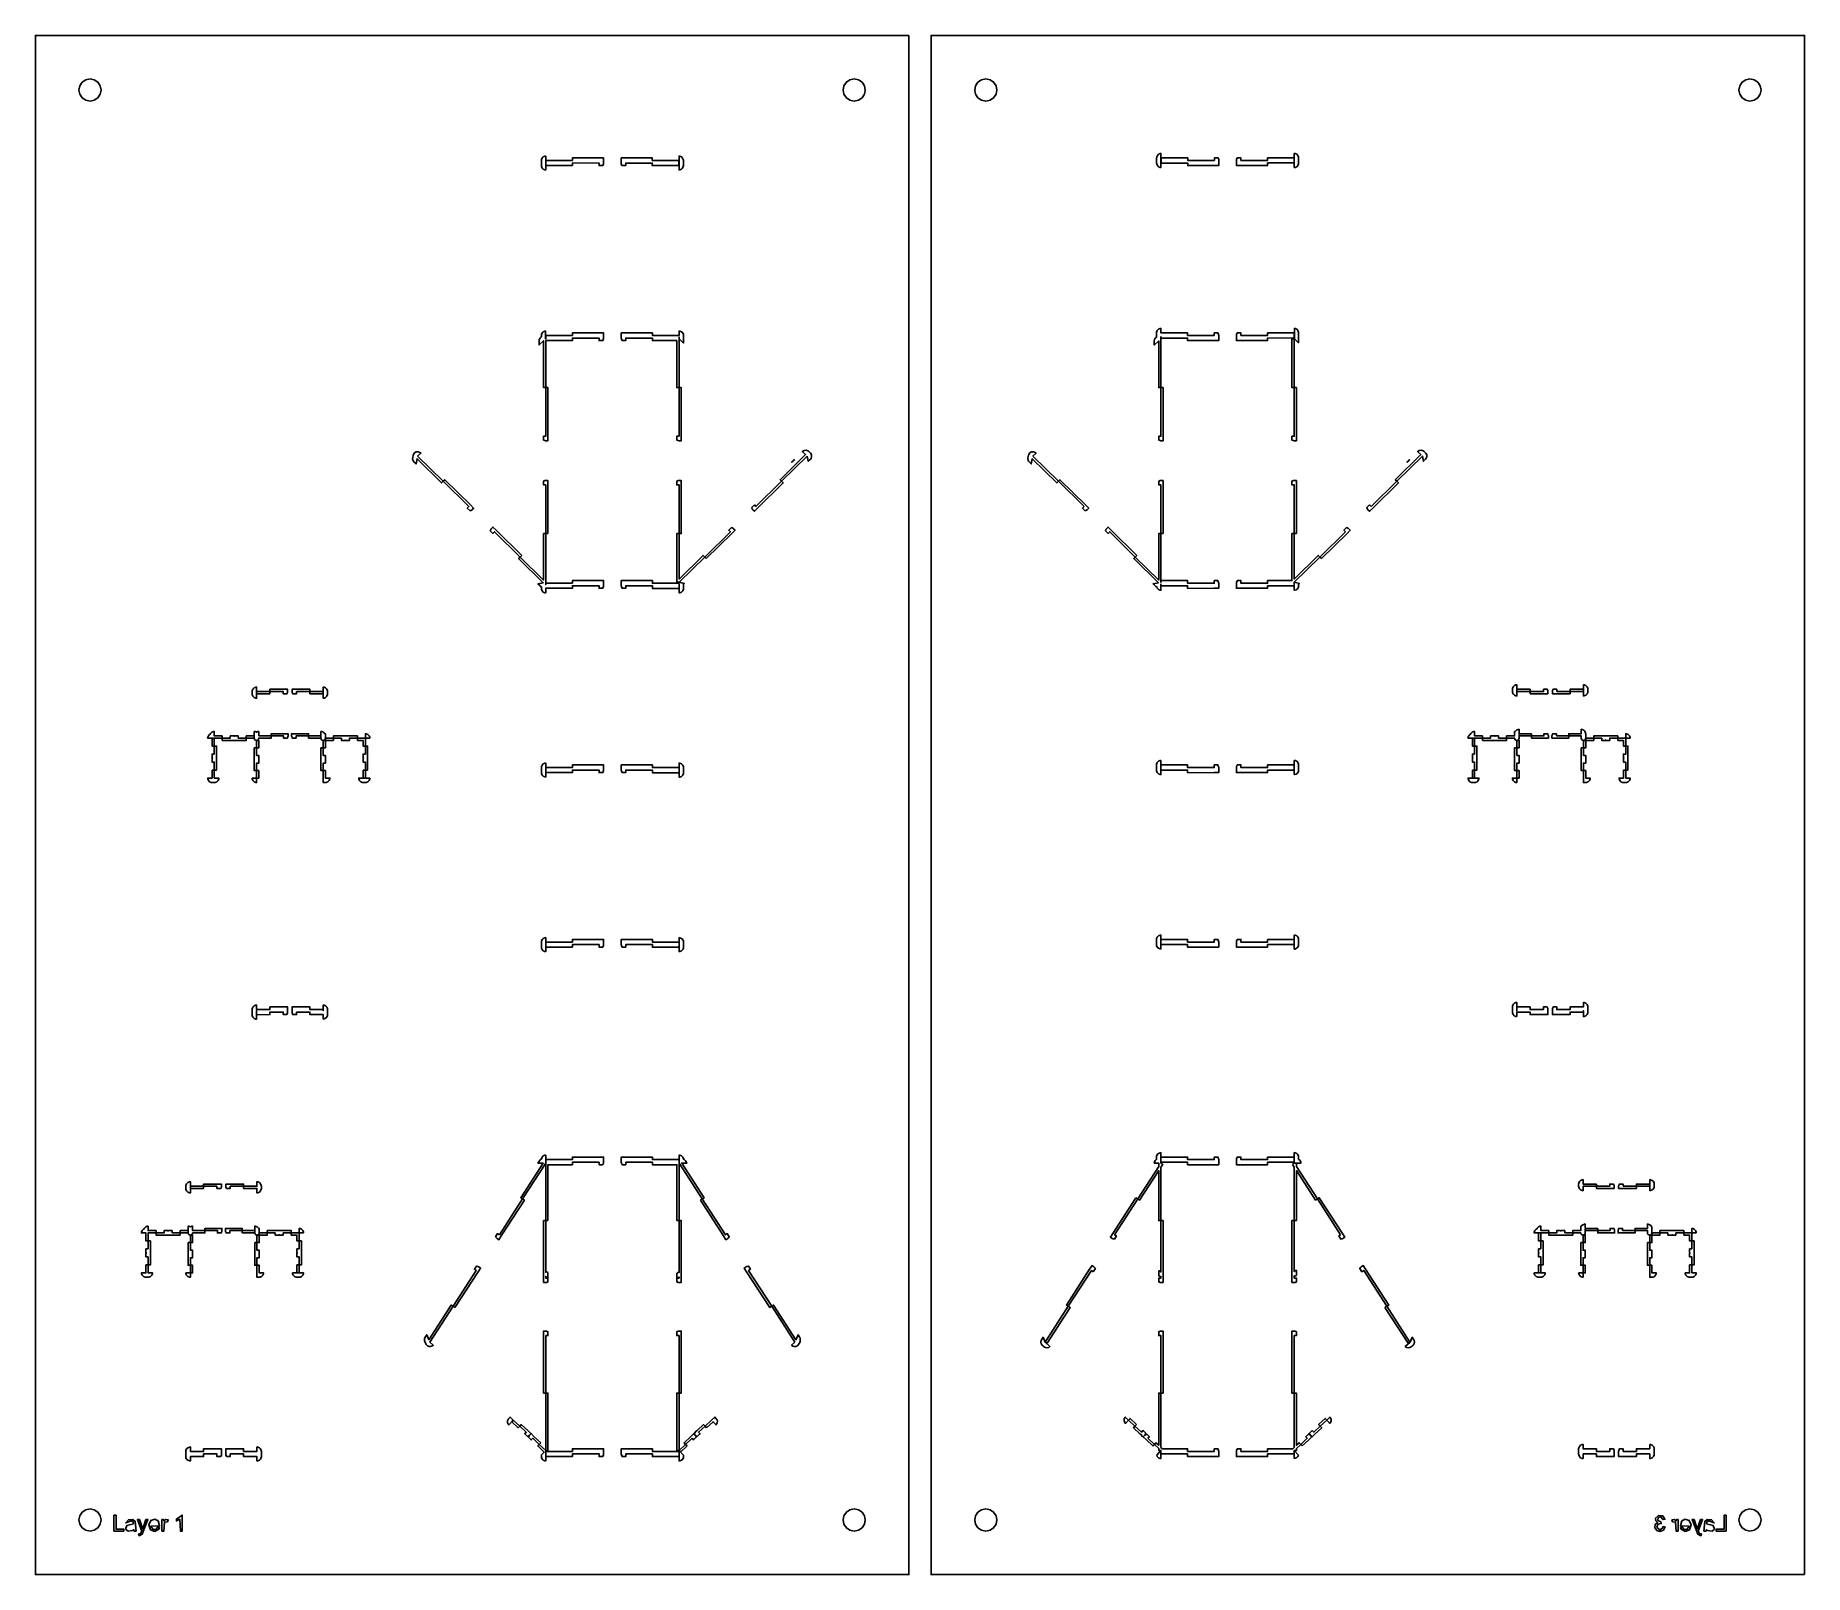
# Model space of a CAD drawing. Header units: metres. Extents: x 25 to 423, y 53 to 399.
import ezdxf

# ---------------------------------------------------------------- set-up
doc = ezdxf.new("R2010")
doc.units = ezdxf.units.M

msp = doc.modelspace()

# ---------------------------------------------------------------- linework, layer by layer
for points in [[(221.74, 399.16), (221.74, 52.54), (25.12, 52.54), (25.12, 399.16), (221.74, 399.16)], [(423.35, 52.54), (226.74, 52.54), (226.74, 399.16), (423.35, 399.16), (423.35, 52.54)], [(36.47, 389.16), (35.66, 388.62), (35.12, 387.81), (34.93, 386.85), (35.12, 385.89), (35.66, 385.08), (36.47, 384.54), (37.43, 384.35), (38.39, 384.54), (39.2, 385.08), (39.74, 385.89), (39.93, 386.85), (39.74, 387.81), (39.2, 388.62), (38.39, 389.16), (37.43, 389.35), (36.47, 389.16)], [(208.47, 389.16), (207.66, 388.62), (207.12, 387.81), (206.93, 386.85), (207.12, 385.89), (207.66, 385.08), (208.47, 384.54), (209.43, 384.35), (210.39, 384.54), (211.2, 385.08), (211.74, 385.89), (211.93, 386.85), (211.74, 387.81), (211.2, 388.62), (210.39, 389.16), (209.43, 389.35), (208.47, 389.16)], [(240, 384.54), (240.81, 385.08), (241.36, 385.89), (241.55, 386.85), (241.36, 387.81), (240.81, 388.62), (240, 389.16), (239.05, 389.35), (238.09, 389.16), (237.28, 388.62), (236.74, 387.81), (236.55, 386.85), (236.74, 385.89), (237.28, 385.08), (238.09, 384.54), (239.05, 384.35), (240, 384.54)], [(412, 384.54), (412.81, 385.08), (413.36, 385.89), (413.55, 386.85), (413.36, 387.81), (412.81, 388.62), (412, 389.16), (411.05, 389.35), (410.09, 389.16), (409.28, 388.62), (408.74, 387.81), (408.55, 386.85), (408.74, 385.89), (409.28, 385.08), (410.09, 384.54), (411.05, 384.35), (412, 384.54)], [(139.81, 368.86), (139.99, 368.84), (139.99, 371.99), (139.81, 371.97), (139.81, 371.97), (139.45, 371.82), (139.45, 371.82), (139.17, 371.55), (139.17, 371.55), (139.02, 371.19), (139.02, 371.19), (139.01, 370.99), (139.01, 370.42), (139.01, 369.84), (139.02, 369.64), (139.02, 369.64), (139.17, 369.28), (139.17, 369.28), (139.45, 369.01), (139.45, 369.01), (139.81, 368.86), (139.81, 368.86)], [(146, 369.84), (146, 370.42), (151.99, 370.41), (151.99, 369.84), (152.8, 369.84), (152.8, 369.84), (152.8, 369.84), (152.82, 369.86), (152.82, 369.86), (152.97, 370.22), (152.97, 370.22), (152.99, 370.42), (152.99, 370.99), (152.99, 371.57), (152.99, 371.57), (152.99, 371.57), (151.99, 371.57), (146, 371.57), (146, 370.99), (140, 370.99), (140, 370.7), (140, 370.42), (140, 369.84), (146, 369.84)], [(157.16, 369.86), (157.18, 369.84), (157.18, 369.84), (157.18, 369.84), (157.99, 369.84), (157.99, 370.41), (163.98, 370.41), (163.98, 369.84), (169.97, 369.83), (169.97, 370.41), (169.97, 370.7), (169.97, 370.99), (163.98, 370.99), (163.98, 371.57), (157.99, 371.57), (156.99, 371.57), (156.99, 371.57), (156.99, 371.57), (156.99, 370.99), (156.99, 370.41), (157.01, 370.22), (157.01, 370.22), (157.16, 369.86), (157.16, 369.86)], [(170.17, 371.97), (170.17, 371.97), (170, 371.99), (170, 368.84), (170.17, 368.85), (170.17, 368.85), (170.53, 369), (170.53, 369), (170.8, 369.28), (170.8, 369.28), (170.95, 369.64), (170.95, 369.64), (170.97, 369.84), (170.97, 370.41), (170.97, 370.7), (170.97, 370.99), (170.95, 371.18), (170.95, 371.18), (170.8, 371.54), (170.8, 371.54), (170.53, 371.82), (170.53, 371.82), (170.17, 371.97)], [(278.31, 369.43), (278.31, 369.43), (278.48, 369.42), (278.48, 372.56), (278.31, 372.55), (278.31, 372.55), (277.95, 372.4), (277.95, 372.4), (277.67, 372.12), (277.67, 372.12), (277.52, 371.76), (277.52, 371.76), (277.5, 371.57), (277.5, 370.99), (277.5, 370.7), (277.5, 370.41), (277.52, 370.22), (277.52, 370.22), (277.67, 369.86), (277.67, 369.86), (277.95, 369.58), (277.95, 369.58), (278.31, 369.43)], [(278.5, 370.41), (284.5, 370.41), (284.5, 369.84), (290.49, 369.84), (291.49, 369.84), (291.49, 369.84), (291.49, 369.84), (291.49, 370.41), (291.49, 370.99), (291.47, 371.18), (291.47, 371.18), (291.32, 371.55), (291.32, 371.55), (291.3, 371.57), (291.3, 371.57), (291.3, 371.57), (290.49, 371.57), (290.49, 370.99), (284.5, 370.99), (284.5, 371.57), (278.5, 371.57), (278.5, 370.99), (278.5, 370.7), (278.5, 370.41)], [(295.48, 369.84), (295.48, 369.84), (296.48, 369.84), (302.48, 369.84), (302.48, 370.42), (308.47, 370.42), (308.47, 370.7), (308.47, 370.99), (308.47, 371.57), (302.48, 371.57), (302.48, 370.99), (296.48, 370.99), (296.48, 371.57), (295.68, 371.57), (295.68, 371.57), (295.68, 371.57), (295.65, 371.55), (295.65, 371.55), (295.5, 371.19), (295.5, 371.19), (295.48, 370.99), (295.48, 370.41), (295.48, 369.84), (295.48, 369.84)], [(308.66, 372.55), (308.48, 372.57), (308.48, 369.42), (308.67, 369.44), (308.67, 369.44), (309.03, 369.59), (309.03, 369.59), (309.3, 369.86), (309.3, 369.86), (309.45, 370.22), (309.45, 370.22), (309.47, 370.42), (309.47, 370.99), (309.47, 371.57), (309.45, 371.76), (309.45, 371.76), (309.3, 372.13), (309.3, 372.13), (309.03, 372.4), (309.03, 372.4), (308.66, 372.55), (308.66, 372.55)], [(140, 330.44), (146, 330.44), (146, 331.01), (152, 331.01), (152, 330.44), (152.81, 330.44), (152.81, 330.44), (152.81, 330.44), (152.83, 330.46), (152.83, 330.46), (152.98, 330.82), (152.98, 330.82), (153, 331.01), (153, 331.59), (153, 332.17), (153, 332.17), (153, 332.17), (152, 332.17), (146, 332.17), (146, 331.59), (140, 331.59), (140, 331.3), (140, 331.02), (140, 330.8), (139.96, 330.8), (139.97, 330.81), (139.97, 332.59), (139.81, 332.57), (139.81, 332.57), (139.45, 332.42), (139.45, 332.42), (139.17, 332.15), (139.17, 332.15), (139.02, 331.79), (139.02, 331.79), (139.01, 331.59), (139.01, 331.28), (139.01, 331.28), (139.01, 331.28), (138.83, 331.12), (138.83, 331.12), (138.71, 330.99), (138.71, 330.99), (138.55, 330.68), (138.55, 330.68), (138.51, 330.38), (138.51, 330.38), (138.51, 330.38), (138.51, 330.38), (138.51, 330.38), (138.51, 330.38), (138.51, 329.47), (139.5, 330.38), (139.5, 319.84), (140, 319.84), (140, 330.44)], [(170.83, 332.14), (170.83, 332.14), (170.55, 332.42), (170.55, 332.42), (170.19, 332.57), (170.19, 332.57), (170, 332.59), (170, 331.59), (164, 331.59), (164, 332.17), (158, 332.17), (157, 332.17), (157, 332.17), (157, 332.17), (157, 331.59), (157, 331.01), (157.02, 330.82), (157.02, 330.82), (157.17, 330.46), (157.17, 330.46), (157.19, 330.44), (157.19, 330.44), (157.19, 330.44), (158, 330.44), (158, 331.01), (164, 331.01), (164, 330.43), (169.5, 330.43), (169.5, 319.84), (170, 319.84), (170, 330.8), (171, 329.88), (171, 330.79), (171, 330.86), (171, 330.86), (171, 330.87), (171, 330.87), (171, 331.01), (171, 331.3), (171, 331.59), (170.98, 331.78), (170.98, 331.78), (170.83, 332.14)], [(170, 331.3), (170, 330.8), (170, 330.8), (170, 330.8), (170, 331.01), (170, 331.3)], [(278.47, 330.8), (278.48, 330.8), (278.48, 331.3), (278.48, 331.01), (284.47, 331.01), (284.47, 330.43), (290.47, 330.44), (291.47, 330.44), (291.47, 330.44), (291.47, 330.44), (291.47, 331.01), (291.47, 331.59), (291.45, 331.78), (291.45, 331.78), (291.3, 332.15), (291.3, 332.15), (291.28, 332.17), (291.28, 332.17), (291.28, 332.17), (290.47, 332.17), (290.47, 331.59), (284.47, 331.59), (284.47, 332.17), (278.48, 332.17), (278.48, 333.16), (278.28, 333.15), (278.28, 333.15), (277.92, 333), (277.92, 333), (277.65, 332.72), (277.65, 332.72), (277.5, 332.36), (277.5, 332.36), (277.48, 332.16), (277.48, 331.3), (277.48, 331.24), (277.48, 331.24), (277.48, 331.24), (277.3, 331.08), (277.3, 331.08), (277.18, 330.95), (277.18, 330.95), (277.02, 330.64), (277.02, 330.64), (276.97, 330.34), (276.97, 329.43), (277.97, 330.34), (277.97, 319.84), (278.47, 319.84), (278.47, 330.8)], [(302.47, 332.17), (302.47, 331.59), (296.47, 331.59), (296.47, 332.17), (295.66, 332.17), (295.66, 332.17), (295.66, 332.17), (295.64, 332.15), (295.64, 332.15), (295.49, 331.79), (295.49, 331.79), (295.47, 331.59), (295.47, 331.01), (295.47, 330.44), (295.47, 330.44), (295.47, 330.44), (296.47, 330.44), (302.47, 330.44), (302.47, 331.01), (308.47, 331.02), (308.47, 331.3), (308.47, 331.59), (308.47, 332.17), (302.47, 332.17)], [(308.47, 330.8), (307.97, 330.8), (307.97, 319.84), (308.47, 319.84), (308.47, 330.8)], [(309.46, 330.91), (309.46, 330.91), (309.47, 331.02), (309.47, 331.59), (309.47, 332.17), (309.45, 332.36), (309.45, 332.36), (309.3, 332.73), (309.3, 332.73), (309.03, 333), (309.03, 333), (308.66, 333.15), (308.66, 333.15), (308.5, 333.17), (308.5, 330.81), (309.47, 329.93), (309.47, 330.8), (309.46, 330.91)], [(139.51, 308.03), (139.81, 307.9), (139.81, 307.9), (140.01, 307.89), (140.5, 307.89), (140.5, 307.89), (140.5, 307.89), (140.5, 308.88), (140.5, 319.84), (140, 319.84), (140, 308.88), (139.5, 308.88), (139.5, 308.03), (139.51, 308.03)], [(170, 308.88), (169.5, 308.88), (169.5, 308.03), (169.51, 308.03), (169.81, 307.9), (169.81, 307.9), (170.01, 307.88), (170.5, 307.88), (170.5, 307.88), (170.5, 307.88), (170.5, 308.88), (170.5, 319.84), (170, 319.84), (170, 308.88)], [(277.97, 308.88), (277.97, 308.03), (277.97, 308.03), (278.28, 307.9), (278.28, 307.9), (278.47, 307.88), (278.97, 307.88), (278.97, 307.88), (278.97, 307.88), (278.97, 308.88), (278.97, 319.84), (278.47, 319.84), (278.47, 308.88), (277.97, 308.88)], [(307.97, 308.88), (307.97, 308.03), (307.97, 308.03), (308.28, 307.9), (308.28, 307.9), (308.47, 307.89), (308.97, 307.89), (308.97, 307.89), (308.97, 307.89), (308.97, 308.88), (308.97, 319.84), (308.47, 319.84), (308.47, 308.88), (307.97, 308.88)], [(111.15, 304.42), (111.15, 304.42), (111.89, 305.1), (111.85, 305.13), (111.68, 305.26), (111.68, 305.26), (111.28, 305.41), (111.28, 305.41), (110.85, 305.37), (110.85, 305.37), (110.48, 305.16), (110.48, 305.16), (110.23, 304.81), (110.23, 304.81), (110.17, 304.61), (110.06, 304.02), (110.04, 303.86), (110.04, 303.86), (110.08, 303.53), (110.08, 303.53), (110.23, 303.24), (110.23, 303.24), (110.34, 303.12), (110.81, 302.65), (111.04, 303.83), (116.57, 298.38), (116.92, 298.74), (111.15, 304.42)], [(198.86, 304.42), (199.09, 303.24), (199.56, 303.71), (199.73, 303.93), (199.73, 303.93), (199.85, 304.27), (199.85, 304.27), (199.83, 304.64), (199.83, 304.64), (199.69, 304.98), (199.69, 304.98), (199.57, 305.12), (199.55, 305.14), (199.55, 305.14), (199.53, 305.16), (199.35, 305.33), (199.17, 305.49), (198.99, 305.62), (198.99, 305.62), (198.59, 305.75), (198.59, 305.75), (198.16, 305.7), (198.16, 305.7), (197.8, 305.48), (197.8, 305.48), (197.79, 305.47), (197.79, 305.47), (197.79, 305.47), (197.79, 305.47), (197.79, 305.47), (197.79, 305.47), (197.75, 305.43), (198.49, 304.76), (192.74, 299.09), (193.09, 298.74), (198.86, 304.42)], [(195.93, 303.62), (195.94, 303.65), (195.35, 303.07), (195.39, 303.08), (195.48, 303.12), (195.56, 303.17), (195.64, 303.23), (195.71, 303.3), (195.78, 303.37), (195.84, 303.45), (195.89, 303.53), (195.93, 303.62)], [(198.86, 304.42), (198.86, 304.42), (198.86, 304.42), (198.86, 304.42)], [(249.62, 304.42), (249.62, 304.42), (250.35, 305.09), (250.32, 305.13), (250.15, 305.26), (250.15, 305.26), (249.75, 305.41), (249.75, 305.41), (249.32, 305.37), (249.32, 305.37), (248.95, 305.16), (248.95, 305.16), (248.7, 304.81), (248.7, 304.81), (248.63, 304.61), (248.52, 304.02), (248.5, 303.86), (248.5, 303.86), (248.55, 303.53), (248.55, 303.53), (248.69, 303.24), (248.69, 303.24), (248.8, 303.12), (249.28, 302.65), (249.5, 303.83), (255.04, 298.38), (255.39, 298.74), (249.62, 304.42)], [(336.63, 305.7), (336.26, 305.48), (336.26, 305.48), (336.26, 305.47), (336.22, 305.43), (336.96, 304.76), (331.2, 299.09), (331.55, 298.74), (337.33, 304.42), (337.55, 303.24), (338.02, 303.71), (338.02, 303.71), (338.02, 303.71), (338.02, 303.71), (338.02, 303.71), (338.02, 303.72), (338.19, 303.93), (338.19, 303.93), (338.31, 304.27), (338.31, 304.27), (338.3, 304.64), (338.3, 304.64), (338.15, 304.98), (338.15, 304.98), (338.04, 305.12), (338.03, 305.13), (338.01, 305.14), (338.01, 305.14), (338, 305.16), (337.63, 305.49), (337.46, 305.62), (337.46, 305.62), (337.05, 305.75), (337.05, 305.75), (336.63, 305.7), (336.63, 305.7)], [(334.3, 303.45), (334.35, 303.53), (334.39, 303.62), (334.4, 303.65), (333.82, 303.07), (333.85, 303.08), (333.94, 303.12), (334.03, 303.17), (334.11, 303.23), (334.18, 303.3), (334.24, 303.37), (334.3, 303.45)], [(337.33, 304.42), (337.32, 304.42), (337.33, 304.42), (337.33, 304.42)], [(123.4, 292.35), (123.75, 292.71), (123.75, 292.71), (123.75, 292.71), (123.04, 293.41), (117.27, 299.09), (116.92, 298.74), (122.69, 293.05), (122.34, 292.7), (122.95, 292.1), (122.95, 292.1), (123.25, 292.23), (123.25, 292.23), (123.4, 292.35)], [(140.5, 286.96), (140.5, 297.92), (140.5, 298.92), (140.5, 298.92), (140.5, 298.92), (140.01, 298.92), (139.81, 298.9), (139.81, 298.9), (139.51, 298.78), (139.5, 298.78), (139.5, 297.92), (140, 297.92), (140, 286.96), (140.5, 286.96)], [(170.5, 298.92), (170.5, 298.92), (170.01, 298.92), (169.81, 298.9), (169.81, 298.9), (169.51, 298.77), (169.5, 298.77), (169.5, 297.92), (170, 297.92), (170, 286.96), (170.5, 286.96), (170.5, 297.92), (170.5, 298.92), (170.5, 298.92)], [(186.36, 292.81), (186.48, 292.5), (186.48, 292.5), (186.61, 292.35), (186.96, 292), (186.96, 292), (186.96, 292), (187.67, 292.7), (193.44, 298.38), (193.09, 298.74), (187.32, 293.05), (186.97, 293.41), (186.36, 292.81), (186.36, 292.81)], [(261.16, 293.05), (260.81, 292.7), (261.41, 292.1), (261.42, 292.1), (261.72, 292.23), (261.72, 292.23), (261.87, 292.35), (262.22, 292.71), (262.22, 292.71), (262.22, 292.71), (261.51, 293.41), (255.74, 299.09), (255.39, 298.74), (261.16, 293.05)], [(278.97, 286.96), (278.97, 297.92), (278.97, 298.92), (278.97, 298.92), (278.97, 298.92), (278.47, 298.92), (278.28, 298.9), (278.28, 298.9), (277.97, 298.77), (277.97, 298.77), (277.97, 297.92), (278.47, 297.92), (278.47, 286.96), (278.97, 286.96)], [(308.97, 286.96), (308.97, 297.92), (308.97, 298.79), (308.97, 298.92), (308.97, 298.92), (308.97, 298.92), (308.47, 298.92), (308.28, 298.9), (308.28, 298.9), (307.97, 298.78), (307.97, 298.78), (307.97, 297.92), (308.47, 297.92), (308.47, 286.96), (308.97, 286.96)], [(325.78, 293.05), (325.43, 293.41), (324.83, 292.81), (324.83, 292.81), (324.95, 292.5), (324.95, 292.5), (325.07, 292.35), (325.42, 292), (325.42, 292), (325.42, 292), (326.13, 292.7), (331.91, 298.38), (331.55, 298.74), (325.78, 293.05)], [(134.58, 282.04), (128.81, 287.73), (128.1, 288.43), (128.1, 288.43), (128.1, 288.43), (127.75, 288.07), (127.63, 287.92), (127.63, 287.92), (127.5, 287.61), (127.5, 287.61), (128.11, 287.01), (128.46, 287.37), (134.23, 281.69), (134.58, 282.04)], [(146, 275.79), (140, 275.79), (140, 275.5), (140, 275.49), (140, 276), (140, 286.96), (139.5, 286.96), (139.5, 276.5), (134.23, 281.69), (133.88, 281.33), (139.42, 275.88), (138.24, 275.64), (138.72, 275.17), (138.84, 275.07), (138.84, 275.06), (139.01, 274.99), (139.01, 274.99), (139.01, 274.99), (139.01, 274.99), (139.01, 274.64), (139.02, 274.44), (139.02, 274.44), (139.17, 274.08), (139.17, 274.08), (139.45, 273.81), (139.45, 273.81), (139.81, 273.66), (139.81, 273.66), (140, 273.64), (140, 274.64), (146, 274.64), (146, 275.21), (152, 275.21), (152, 274.64), (152.81, 274.64), (152.81, 274.64), (152.81, 274.64), (152.83, 274.66), (152.83, 274.66), (152.98, 275.02), (152.98, 275.02), (153, 275.21), (153, 275.79), (153, 276.37), (153, 276.37), (153, 276.37), (152, 276.37), (146, 276.37), (146, 275.79)], [(169.5, 286.96), (169.5, 276), (170, 276), (175.78, 281.69), (175.42, 282.04), (170, 276.71), (170, 286.96), (169.5, 286.96)], [(176.13, 281.33), (181.9, 287.01), (182.61, 287.72), (182.61, 287.72), (182.61, 287.72), (182.26, 288.07), (182.11, 288.2), (182.11, 288.2), (181.8, 288.33), (181.8, 288.33), (181.2, 287.73), (181.55, 287.37), (175.78, 281.69), (176.13, 281.33)], [(273.05, 282.04), (267.28, 287.73), (266.57, 288.43), (266.57, 288.43), (266.57, 288.43), (266.22, 288.07), (266.09, 287.92), (266.09, 287.92), (265.97, 287.61), (265.97, 287.61), (266.58, 287.01), (266.93, 287.37), (272.7, 281.69), (273.05, 282.04)], [(291.45, 275.98), (291.45, 275.98), (291.3, 276.35), (291.3, 276.35), (291.28, 276.37), (291.28, 276.37), (291.28, 276.37), (290.47, 276.37), (290.47, 275.79), (284.47, 275.79), (284.47, 276.37), (278.48, 276.37), (278.48, 276), (278.46, 276), (278.47, 276), (278.47, 286.96), (277.97, 286.96), (277.97, 276.5), (272.7, 281.69), (272.35, 281.33), (277.89, 275.88), (276.71, 275.63), (277.19, 275.17), (277.31, 275.06), (277.31, 275.06), (277.52, 274.96), (277.52, 274.96), (277.52, 274.96), (277.65, 274.66), (277.65, 274.66), (277.92, 274.38), (277.92, 274.38), (278.28, 274.23), (278.28, 274.23), (278.48, 274.21), (278.48, 275.61), (278.48, 275.5), (278.48, 275.21), (284.47, 275.21), (284.47, 274.63), (290.47, 274.64), (291.47, 274.64), (291.47, 274.64), (291.47, 274.64), (291.47, 275.21), (291.47, 275.79), (291.45, 275.98)], [(309.26, 274.6), (309.26, 274.6), (309.45, 275), (309.45, 275), (309.47, 275.22), (309.47, 275.49), (309.47, 275.5), (309.47, 275.58), (309.47, 275.59), (309.47, 275.59), (309.65, 275.76), (308.47, 276), (314.24, 281.69), (313.89, 282.04), (308.47, 276.71), (308.47, 286.96), (307.97, 286.96), (307.97, 276.37), (302.47, 276.37), (302.47, 275.79), (296.47, 275.79), (296.47, 276.37), (295.66, 276.37), (295.66, 276.37), (295.66, 276.37), (295.64, 276.35), (295.64, 276.35), (295.49, 275.99), (295.49, 275.99), (295.47, 275.79), (295.47, 275.21), (295.47, 274.64), (295.47, 274.64), (295.47, 274.64), (296.47, 274.64), (302.47, 274.64), (302.47, 275.21), (308.47, 275.22), (308.47, 274.22), (308.59, 274.22), (308.59, 274.22), (308.92, 274.32), (308.92, 274.32), (309.26, 274.6)], [(314.59, 281.33), (320.36, 287.01), (321.08, 287.72), (321.08, 287.72), (321.07, 287.72), (320.73, 288.07), (320.58, 288.2), (320.57, 288.2), (320.27, 288.33), (320.27, 288.33), (319.66, 287.73), (320.01, 287.37), (314.24, 281.69), (314.59, 281.33)], [(171, 275.5), (171, 275.58), (171, 275.58), (171, 275.58), (171.17, 275.75), (170, 276), (170, 275.79), (164, 275.79), (164, 276.37), (158, 276.37), (157, 276.37), (157, 276.37), (157, 276.37), (157, 275.79), (157, 275.21), (157.02, 275.02), (157.02, 275.02), (157.17, 274.66), (157.17, 274.66), (157.19, 274.64), (157.19, 274.64), (157.19, 274.64), (158, 274.64), (158, 275.21), (164, 275.21), (164, 274.63), (170, 274.63), (170, 275.21), (170, 275.5), (170, 275.61), (170, 273.64), (170.19, 273.65), (170.19, 273.65), (170.55, 273.8), (170.55, 273.8), (170.83, 274.08), (170.83, 274.08), (170.98, 274.44), (170.98, 274.44), (171, 274.63), (171, 275.21), (171, 275.5)], [(308.47, 275.79), (308.47, 276), (308.47, 276), (308.47, 275.49), (308.47, 275.5), (308.47, 275.79)], [(74.9, 251.4), (74.9, 252.4), (74.71, 252.38), (74.71, 252.38), (74.35, 252.23), (74.35, 252.23), (74.07, 251.95), (74.07, 251.95), (73.92, 251.59), (73.92, 251.59), (73.9, 251.4), (73.9, 250.9), (73.92, 250.71), (73.92, 250.71), (74.07, 250.35), (74.07, 250.35), (74.35, 250.07), (74.35, 250.07), (74.71, 249.92), (74.71, 249.92), (74.9, 249.9), (74.9, 250.9), (77.9, 250.9), (77.9, 251.4), (74.9, 251.4)], [(74.9, 250.9), (74.9, 251.4)], [(81.9, 251.9), (81.9, 251.9), (80.9, 251.9), (77.9, 251.9), (77.9, 251.4), (80.9, 251.4), (80.9, 250.9), (81.75, 250.9), (81.75, 250.9), (81.88, 251.21), (81.88, 251.21), (81.9, 251.4), (81.9, 251.9), (81.9, 251.9)], [(82.9, 251.9), (82.9, 251.9), (82.9, 251.4), (82.92, 251.21), (82.92, 251.21), (83.05, 250.9), (83.05, 250.9), (83.9, 250.9), (83.9, 251.4), (86.9, 251.4), (86.9, 251.9), (83.9, 251.9), (82.9, 251.9), (82.9, 251.9)], [(86.9, 250.9), (89.9, 250.9), (89.9, 249.9), (90.09, 249.92), (90.09, 249.92), (90.45, 250.07), (90.45, 250.07), (90.73, 250.35), (90.73, 250.35), (90.88, 250.71), (90.88, 250.71), (90.9, 250.9), (90.9, 251.4), (90.88, 251.59), (90.88, 251.59), (90.73, 251.95), (90.73, 251.95), (90.45, 252.23), (90.45, 252.23), (90.09, 252.38), (90.09, 252.38), (89.9, 252.4), (89.9, 251.4), (86.9, 251.4), (86.9, 250.9)], [(89.9, 251.4), (89.9, 250.9)], [(361.58, 251.9), (358.58, 251.9), (358.58, 252.9), (358.38, 252.88), (358.38, 252.88), (358.02, 252.73), (358.02, 252.73), (357.75, 252.45), (357.75, 252.45), (357.6, 252.09), (357.6, 252.09), (357.58, 251.9), (357.58, 251.4), (357.6, 251.21), (357.6, 251.21), (357.75, 250.85), (357.75, 250.85), (358.02, 250.57), (358.02, 250.57), (358.38, 250.42), (358.38, 250.42), (358.58, 250.4), (358.58, 251.4), (361.58, 251.4), (361.58, 251.9)], [(358.58, 251.4), (358.58, 251.76)], [(364.58, 250.9), (365.57, 250.9), (365.57, 250.9), (365.57, 250.9), (365.57, 251.4), (365.56, 251.59), (365.56, 251.59), (365.43, 251.9), (365.43, 251.9), (364.58, 251.9), (364.58, 251.4), (361.58, 251.4), (361.58, 250.9), (364.58, 250.9)], [(367.58, 251.4), (367.58, 251.9), (366.72, 251.9), (366.72, 251.9), (366.6, 251.59), (366.6, 251.59), (366.58, 251.4), (366.58, 250.9), (366.58, 250.9), (366.58, 250.9), (367.58, 250.9), (370.58, 250.9), (370.58, 251.4), (367.58, 251.4)], [(373.77, 250.42), (374.13, 250.57), (374.13, 250.57), (374.41, 250.85), (374.41, 250.85), (374.56, 251.21), (374.56, 251.21), (374.57, 251.4), (374.57, 251.9), (374.56, 252.09), (374.56, 252.09), (374.41, 252.45), (374.41, 252.45), (374.13, 252.73), (374.13, 252.73), (373.77, 252.88), (373.77, 252.88), (373.58, 252.9), (373.58, 251.9), (370.58, 251.9), (370.58, 251.4), (373.58, 251.4), (373.58, 250.4), (373.77, 250.42), (373.77, 250.42)], [(373.58, 251.4), (373.58, 251.9)], [(67.2, 241.4), (65.4, 241.4), (65.4, 242.4), (65.21, 242.38), (65.21, 242.38), (64.85, 242.23), (64.85, 242.23), (64.57, 241.95), (64.57, 241.95), (64.5, 241.8), (64.5, 241.8), (64.5, 241.8), (64.35, 241.73), (64.35, 241.73), (64.07, 241.45), (64.07, 241.45), (63.92, 241.09), (63.92, 241.09), (63.9, 240.9), (64.9, 240.9), (64.9, 239.1), (65.4, 239.1), (65.4, 240.9), (67.2, 240.9), (67.2, 241.4)], [(65.4, 240.9), (64.9, 240.9)], [(65.4, 237.3), (64.9, 237.3), (64.9, 236.8), (64.9, 236.45), (64.9, 236.45), (65.01, 236.4), (65.01, 236.4), (65.01, 236.4), (65.01, 236.4), (65.01, 236.4), (65.01, 236.4), (65.01, 236.4), (64.9, 236.35), (64.9, 236.35), (64.9, 236), (64.9, 235.5), (65.4, 235.5), (65.4, 233.7), (65.9, 233.7), (65.9, 235.5), (65.9, 236), (65.9, 236.8), (65.9, 237.3), (65.9, 239.1), (65.4, 239.1), (65.4, 237.3)], [(70.8, 240.9), (70.8, 241.4), (70.3, 241.4), (69.95, 241.4), (69.95, 241.4), (69.9, 241.29), (69.9, 241.29), (69.9, 241.29), (69.9, 241.29), (69.9, 241.29), (69.9, 241.29), (69.9, 241.29), (69.85, 241.4), (69.85, 241.4), (69.5, 241.4), (69, 241.4), (69, 240.9), (67.2, 240.9), (67.2, 240.4), (69, 240.4), (69.5, 240.4), (70.3, 240.4), (70.8, 240.4), (72.6, 240.4), (72.6, 240.9), (70.8, 240.9)], [(75.4, 241.4), (75.4, 242.4), (75.21, 242.38), (75.21, 242.38), (74.9, 242.25), (74.9, 242.25), (74.9, 242.25), (74.59, 242.38), (74.59, 242.38), (74.4, 242.4), (74.4, 241.4), (72.6, 241.4), (72.6, 240.9), (74.4, 240.9), (74.44, 240.71), (74.55, 240.55), (74.71, 240.44), (74.9, 240.4), (75.09, 240.44), (75.25, 240.55), (75.36, 240.71), (75.4, 240.9), (78.2, 240.9), (78.2, 241.4), (75.4, 241.4)], [(74.4, 241.4), (74.4, 240.9)], [(74.9, 238.7), (75.4, 238.7), (75.4, 240.4), (74.9, 240.4), (74.9, 238.7)], [(82, 241.9), (82, 241.9), (82, 241.9), (81, 241.9), (78.2, 241.9), (78.2, 241.4), (81, 241.4), (81, 240.9), (81.85, 240.9), (81.85, 240.9), (81.98, 241.21), (81.98, 241.21), (82, 241.4), (82, 241.9)], [(82.81, 241.9), (82.8, 241.9), (82.8, 241.9), (82.8, 241.9), (82.8, 241.4), (82.82, 241.21), (82.82, 241.21), (82.95, 240.9), (82.95, 240.9), (83.8, 240.9), (83.8, 241.4), (86.6, 241.4), (86.6, 241.9), (83.8, 241.9), (82.81, 241.9)], [(86.6, 240.9), (89.4, 240.9), (89.44, 240.71), (89.55, 240.55), (89.71, 240.44), (89.9, 240.4), (89.9, 238.7), (90.4, 238.7), (90.4, 240.4), (92.2, 240.4), (92.2, 240.9), (90.4, 240.9), (90.4, 241.9), (90.26, 241.89), (90.26, 241.89), (90.26, 241.89), (90.26, 241.89), (90.23, 241.95), (90.23, 241.95), (89.95, 242.23), (89.95, 242.23), (89.59, 242.38), (89.59, 242.38), (89.4, 242.4), (89.4, 241.4), (86.6, 241.4), (86.6, 240.9)], [(89.4, 241.4), (89.4, 240.9)], [(89.9, 240.4), (90.09, 240.44), (90.25, 240.55), (90.36, 240.71), (90.4, 240.9), (90.4, 240.4), (89.9, 240.4)], [(94, 240.9), (94, 240.4), (94.5, 240.4), (94.85, 240.4), (94.85, 240.4), (94.9, 240.51), (94.9, 240.51), (94.9, 240.51), (94.9, 240.51), (94.9, 240.51), (94.9, 240.51), (94.9, 240.51), (94.95, 240.4), (94.95, 240.4), (95.3, 240.4), (95.8, 240.4), (95.8, 240.9), (97.6, 240.9), (97.6, 241.4), (95.8, 241.4), (95.3, 241.4), (94.5, 241.4), (94, 241.4), (92.2, 241.4), (92.2, 240.9), (94, 240.9)], [(97.6, 240.4), (98.9, 240.4), (98.9, 239.1), (99.4, 239.1), (99.4, 240.4), (99.4, 240.9), (98.9, 240.9), (97.6, 240.9), (97.6, 240.4)], [(99.4, 237.3), (98.9, 237.3), (98.9, 236.8), (98.9, 236.45), (98.9, 236.45), (99.01, 236.4), (99.01, 236.4), (99.01, 236.4), (99.01, 236.4), (99.01, 236.4), (99.01, 236.4), (99.01, 236.4), (98.9, 236.35), (98.9, 236.35), (98.9, 236), (98.9, 235.5), (99.4, 235.5), (99.4, 233.7), (99.9, 233.7), (99.9, 235.5), (99.9, 236), (99.9, 236.8), (99.9, 237.3), (99.9, 239.1), (99.4, 239.1), (99.4, 237.3)], [(100.4, 240.9), (100.38, 241.09), (100.38, 241.09), (100.23, 241.45), (100.23, 241.45), (99.95, 241.73), (99.95, 241.73), (99.59, 241.88), (99.59, 241.88), (99.4, 241.9), (99.4, 240.9), (100.4, 240.9)], [(350.88, 241.4), (349.08, 241.4), (349.08, 242.4), (348.88, 242.38), (348.88, 242.38), (348.52, 242.23), (348.52, 242.23), (348.25, 241.95), (348.25, 241.95), (348.18, 241.8), (348.18, 241.8), (348.18, 241.8), (348.02, 241.73), (348.02, 241.73), (347.75, 241.45), (347.75, 241.45), (347.6, 241.09), (347.6, 241.09), (347.58, 240.9), (348.58, 240.9), (348.58, 239.1), (349.08, 239.1), (349.08, 240.9), (350.88, 240.9), (350.88, 241.4)], [(349.08, 240.9), (348.58, 240.9)], [(349.08, 237.3), (348.58, 237.3), (348.58, 236.8), (348.58, 236.45), (348.58, 236.45), (348.69, 236.4), (348.69, 236.4), (348.69, 236.4), (348.69, 236.4), (348.69, 236.4), (348.69, 236.4), (348.69, 236.4), (348.58, 236.35), (348.58, 236.35), (348.58, 236), (348.58, 235.5), (349.08, 235.5), (349.08, 233.7), (349.58, 233.7), (349.58, 235.5), (349.58, 236), (349.58, 236.8), (349.58, 237.3), (349.58, 239.1), (349.08, 239.1), (349.08, 237.3)], [(354.48, 240.9), (354.48, 241.4), (353.98, 241.4), (353.62, 241.4), (353.62, 241.4), (353.58, 241.29), (353.58, 241.29), (353.58, 241.29), (353.58, 241.29), (353.58, 241.29), (353.57, 241.29), (353.57, 241.29), (353.53, 241.4), (353.53, 241.4), (353.18, 241.4), (352.68, 241.4), (352.68, 240.9), (350.88, 240.9), (350.88, 240.4), (352.68, 240.4), (353.18, 240.4), (353.98, 240.4), (354.48, 240.4), (356.28, 240.4), (356.28, 240.9), (354.48, 240.9)], [(361.88, 241.9), (359.08, 241.9), (359.08, 242.9), (358.88, 242.88), (358.88, 242.88), (358.52, 242.73), (358.52, 242.73), (358.25, 242.45), (358.25, 242.45), (358.22, 242.39), (358.22, 242.39), (358.22, 242.39), (358.22, 242.39), (358.08, 242.4), (358.08, 241.4), (356.28, 241.4), (356.28, 240.9), (358.08, 240.9), (358.11, 240.71), (358.22, 240.55), (358.38, 240.44), (358.58, 240.4), (358.77, 240.44), (358.93, 240.55), (359.04, 240.71), (359.08, 240.9), (359.08, 241.4), (361.88, 241.4), (361.88, 241.9)], [(358.58, 238.7), (359.08, 238.7), (359.08, 240.4), (358.58, 240.4), (358.58, 238.7)], [(359.08, 241.4), (359.08, 241.73)], [(361.88, 241.4), (361.88, 240.9), (364.68, 240.9), (365.67, 240.9), (365.67, 240.9), (365.67, 240.9), (365.67, 240.9), (365.67, 241.4), (365.66, 241.59), (365.66, 241.59), (365.53, 241.9), (365.53, 241.9), (364.68, 241.9), (364.68, 241.4), (361.88, 241.4)], [(367.48, 241.4), (367.48, 241.9), (366.62, 241.9), (366.62, 241.9), (366.5, 241.59), (366.5, 241.59), (366.48, 241.4), (366.48, 240.9), (366.48, 240.9), (366.48, 240.9), (367.48, 240.9), (370.28, 240.9), (370.28, 241.4), (367.48, 241.4)], [(375.88, 240.4), (375.88, 240.9), (374.08, 240.9), (374.08, 241.9), (374.08, 241.9), (374.07, 241.9), (374.07, 241.9), (374.07, 241.9), (374.06, 242.09), (374.06, 242.09), (373.91, 242.45), (373.91, 242.45), (373.63, 242.73), (373.63, 242.73), (373.27, 242.88), (373.27, 242.88), (373.08, 242.9), (373.08, 241.9), (370.28, 241.9), (370.28, 241.4), (373.08, 241.4), (373.08, 240.9), (373.11, 240.71), (373.22, 240.55), (373.38, 240.44), (373.58, 240.4), (373.58, 238.7), (374.08, 238.7), (374.08, 240.4), (375.88, 240.4)], [(374.08, 240.9), (374.08, 240.4), (373.58, 240.4), (373.77, 240.44), (373.93, 240.55), (374.04, 240.71), (374.08, 240.9)], [(377.68, 240.9), (377.68, 240.4), (378.18, 240.4), (378.53, 240.4), (378.53, 240.4), (378.57, 240.51), (378.57, 240.51), (378.58, 240.51), (378.58, 240.51), (378.58, 240.51), (378.58, 240.51), (378.58, 240.51), (378.62, 240.4), (378.62, 240.4), (378.98, 240.4), (379.48, 240.4), (379.48, 240.9), (381.28, 240.9), (381.28, 241.4), (379.48, 241.4), (378.98, 241.4), (378.18, 241.4), (377.68, 241.4), (375.88, 241.4), (375.88, 240.9), (377.68, 240.9)], [(381.28, 240.4), (382.58, 240.4), (382.58, 239.1), (383.08, 239.1), (383.08, 240.4), (383.08, 240.9), (382.58, 240.9), (381.28, 240.9), (381.28, 240.4)], [(383.08, 237.3), (382.58, 237.3), (382.58, 236.8), (382.58, 236.45), (382.58, 236.45), (382.69, 236.4), (382.69, 236.4), (382.69, 236.4), (382.69, 236.4), (382.69, 236.4), (382.69, 236.4), (382.69, 236.4), (382.58, 236.35), (382.58, 236.35), (382.58, 236), (382.58, 235.5), (383.08, 235.5), (383.08, 233.7), (383.58, 233.7), (383.58, 235.5), (383.58, 236), (383.58, 236.8), (383.58, 237.3), (383.58, 239.1), (383.08, 239.1), (383.08, 237.3)], [(384.07, 240.9), (384.06, 241.09), (384.06, 241.09), (383.91, 241.45), (383.91, 241.45), (383.63, 241.73), (383.63, 241.73), (383.27, 241.88), (383.27, 241.88), (383.08, 241.9), (383.08, 240.9), (384.07, 240.9)], [(74.4, 238.7), (74.4, 237), (74.4, 236.8), (74.4, 236), (74.4, 235.3), (74.4, 233.6), (74.9, 233.6), (74.9, 235.3), (75.4, 235.3), (75.4, 236), (75.4, 236.8), (75.4, 237), (74.9, 237), (74.9, 238.7), (74.4, 238.7)], [(89.4, 238.7), (89.4, 237), (89.4, 236.8), (89.4, 236), (89.4, 235.3), (89.4, 233.6), (89.9, 233.6), (89.9, 235.3), (90.4, 235.3), (90.4, 236), (90.4, 236.8), (90.4, 237), (89.9, 237), (89.9, 238.7), (89.4, 238.7)], [(139.81, 232.16), (140, 232.14), (140, 235.29), (139.81, 235.27), (139.81, 235.27), (139.45, 235.12), (139.45, 235.12), (139.17, 234.85), (139.17, 234.85), (139.02, 234.49), (139.02, 234.49), (139.01, 234.29), (139.01, 233.72), (139.01, 233.14), (139.02, 232.94), (139.02, 232.94), (139.17, 232.58), (139.17, 232.58), (139.45, 232.31), (139.45, 232.31), (139.81, 232.16), (139.81, 232.16)], [(170.19, 235.27), (170, 235.29), (170, 232.14), (170.19, 232.15), (170.19, 232.15), (170.55, 232.3), (170.55, 232.3), (170.83, 232.58), (170.83, 232.58), (170.98, 232.94), (170.98, 232.94), (171, 233.13), (171, 233.71), (171, 234.29), (170.98, 234.48), (170.98, 234.48), (170.83, 234.84), (170.83, 234.84), (170.55, 235.12), (170.55, 235.12), (170.19, 235.27), (170.19, 235.27)], [(278.28, 232.73), (278.47, 232.71), (278.47, 235.86), (278.28, 235.85), (278.28, 235.85), (277.92, 235.7), (277.92, 235.7), (277.65, 235.42), (277.64, 235.42), (277.5, 235.06), (277.5, 235.06), (277.48, 234.86), (277.48, 234.29), (277.48, 233.71), (277.5, 233.52), (277.5, 233.52), (277.65, 233.16), (277.65, 233.16), (277.92, 232.88), (277.92, 232.88), (278.28, 232.73), (278.28, 232.73)], [(308.47, 235.87), (308.47, 232.72), (308.59, 232.72), (308.59, 232.72), (308.92, 232.82), (308.92, 232.82), (309.26, 233.1), (309.26, 233.1), (309.45, 233.5), (309.45, 233.5), (309.47, 233.72), (309.47, 234.87), (309.45, 235.06), (309.45, 235.06), (309.3, 235.43), (309.3, 235.43), (309.03, 235.7), (309.03, 235.7), (308.67, 235.85), (308.67, 235.85), (308.47, 235.87)], [(358.08, 238.7), (358.08, 237), (358.08, 236.8), (358.08, 236), (358.08, 235.3), (358.08, 233.6), (358.58, 233.6), (358.58, 235.3), (359.08, 235.3), (359.08, 236), (359.08, 236.8), (359.08, 237), (358.58, 237), (358.58, 238.7), (358.08, 238.7)], [(373.08, 238.7), (373.08, 237), (373.08, 236.8), (373.08, 236), (373.08, 235.3), (373.08, 233.6), (373.58, 233.6), (373.58, 235.3), (374.08, 235.3), (374.08, 236), (374.08, 236.8), (374.08, 237), (373.58, 237), (373.58, 238.7), (373.08, 238.7)], [(64.9, 233.7), (64.9, 231.9), (63.9, 231.9), (63.92, 231.71), (63.92, 231.71), (64.07, 231.35), (64.07, 231.35), (64.35, 231.07), (64.35, 231.07), (64.71, 230.92), (64.71, 230.92), (64.9, 230.9), (65.4, 230.9), (65.59, 230.92), (65.59, 230.92), (65.95, 231.07), (65.95, 231.07), (66.23, 231.35), (66.23, 231.35), (66.38, 231.71), (66.38, 231.71), (66.4, 231.9), (65.4, 231.9), (65.4, 233.7), (64.9, 233.7)], [(73.9, 231.9), (73.92, 231.71), (73.92, 231.71), (74.07, 231.35), (74.07, 231.35), (74.35, 231.07), (74.35, 231.07), (74.71, 230.92), (74.71, 230.92), (74.9, 230.9), (74.9, 231.9), (73.9, 231.9)], [(74.9, 231.9), (75.4, 231.9), (75.4, 233.6), (74.9, 233.6), (74.9, 231.9)], [(89.9, 231.9), (89.91, 231.9), (89.91, 230.9), (90.4, 230.9), (90.59, 230.92), (90.59, 230.92), (90.95, 231.07), (90.95, 231.07), (91.23, 231.35), (91.23, 231.35), (91.38, 231.71), (91.38, 231.71), (91.4, 231.9), (90.4, 231.9), (90.4, 233.6), (89.9, 233.6), (89.9, 231.9)], [(98.9, 233.7), (98.9, 231.9), (97.9, 231.9), (97.92, 231.71), (97.92, 231.71), (98.07, 231.35), (98.07, 231.35), (98.35, 231.07), (98.35, 231.07), (98.71, 230.92), (98.71, 230.92), (98.9, 230.9), (99.4, 230.9), (99.59, 230.92), (99.59, 230.92), (99.95, 231.07), (99.95, 231.07), (100.23, 231.35), (100.23, 231.35), (100.38, 231.71), (100.38, 231.71), (100.4, 231.9), (99.4, 231.9), (99.4, 233.7), (98.9, 233.7)], [(99.4, 231.9), (98.9, 231.9)], [(153, 233.71), (153, 234.29), (153, 234.87), (153, 234.87), (153, 234.87), (152, 234.87), (146, 234.87), (146, 234.29), (140, 234.29), (140, 234), (140, 233.72), (140, 233.14), (146, 233.14), (146, 233.71), (152, 233.71), (152, 233.14), (152.81, 233.14), (152.81, 233.14), (152.81, 233.14), (152.81, 233.14), (152.83, 233.16), (152.83, 233.16), (152.98, 233.52), (152.98, 233.52), (153, 233.71)], [(157.17, 233.16), (157.19, 233.14), (157.19, 233.14), (157.19, 233.14), (158, 233.14), (158, 233.71), (164, 233.71), (164, 233.13), (170, 233.13), (170, 233.71), (170, 234), (170, 234.29), (164, 234.29), (164, 234.87), (158, 234.87), (157, 234.87), (157, 234.87), (157, 234.87), (157, 234.29), (157, 233.71), (157.02, 233.52), (157.02, 233.52), (157.17, 233.16), (157.17, 233.16)], [(278.48, 233.71), (284.47, 233.71), (284.47, 233.13), (290.47, 233.14), (291.47, 233.14), (291.47, 233.14), (291.47, 233.14), (291.47, 233.71), (291.47, 234.29), (291.45, 234.48), (291.45, 234.48), (291.3, 234.85), (291.3, 234.85), (291.28, 234.87), (291.28, 234.87), (291.28, 234.87), (290.47, 234.87), (290.47, 234.29), (284.47, 234.29), (284.47, 234.87), (278.48, 234.87), (278.48, 234.29), (278.48, 234), (278.48, 233.71)], [(295.47, 233.71), (295.47, 233.14), (295.47, 233.14), (295.47, 233.14), (296.47, 233.14), (302.47, 233.14), (302.47, 233.71), (308.47, 233.72), (308.47, 234), (308.47, 234.29), (308.47, 234.87), (302.47, 234.87), (302.47, 234.29), (296.47, 234.29), (296.47, 234.87), (295.66, 234.87), (295.66, 234.87), (295.66, 234.87), (295.64, 234.85), (295.64, 234.85), (295.49, 234.49), (295.49, 234.49), (295.47, 234.29), (295.47, 233.71)], [(348.58, 233.7), (348.58, 231.9), (347.58, 231.9), (347.6, 231.71), (347.6, 231.71), (347.75, 231.35), (347.75, 231.35), (348.02, 231.07), (348.02, 231.07), (348.38, 230.92), (348.38, 230.92), (348.58, 230.9), (349.07, 230.9), (349.27, 230.92), (349.27, 230.92), (349.63, 231.07), (349.63, 231.07), (349.91, 231.35), (349.91, 231.35), (350.06, 231.71), (350.06, 231.71), (350.07, 231.9), (349.08, 231.9), (349.08, 233.7), (348.58, 233.7)], [(348.58, 231.9), (349.08, 231.9)], [(358.38, 230.92), (358.57, 230.9), (358.57, 231.9), (357.58, 231.9), (357.6, 231.71), (357.6, 231.71), (357.75, 231.35), (357.75, 231.35), (358.02, 231.07), (358.02, 231.07), (358.38, 230.92), (358.38, 230.92)], [(358.58, 231.9), (359.08, 231.9), (359.08, 233.6), (358.58, 233.6), (358.58, 231.9)], [(373.58, 231.9), (373.58, 230.9), (373.58, 230.9), (373.58, 230.9), (374.07, 230.9), (374.27, 230.92), (374.27, 230.92), (374.63, 231.07), (374.63, 231.07), (374.91, 231.35), (374.91, 231.35), (375.06, 231.71), (375.06, 231.71), (375.07, 231.9), (374.08, 231.9), (374.08, 233.6), (373.58, 233.6), (373.58, 231.9)], [(382.58, 233.7), (382.58, 231.9), (381.58, 231.9), (381.6, 231.71), (381.6, 231.71), (381.75, 231.35), (381.75, 231.35), (382.02, 231.07), (382.02, 231.07), (382.38, 230.92), (382.38, 230.92), (382.58, 230.9), (383.07, 230.9), (383.27, 230.92), (383.27, 230.92), (383.63, 231.07), (383.63, 231.07), (383.91, 231.35), (383.91, 231.35), (384.06, 231.71), (384.06, 231.71), (384.07, 231.9), (383.08, 231.9), (383.08, 233.7), (382.58, 233.7)], [(139.81, 192.86), (140, 192.84), (140, 195.99), (139.81, 195.97), (139.81, 195.97), (139.45, 195.82), (139.45, 195.82), (139.17, 195.55), (139.17, 195.55), (139.02, 195.19), (139.02, 195.19), (139.01, 194.99), (139.01, 194.42), (139.01, 193.84), (139.02, 193.64), (139.02, 193.64), (139.17, 193.28), (139.17, 193.28), (139.45, 193.01), (139.45, 193.01), (139.81, 192.86), (139.81, 192.86)], [(153, 194.99), (153, 195.57), (153, 195.57), (153, 195.57), (152, 195.57), (146, 195.57), (146, 194.99), (140, 194.99), (140, 194.7), (140, 194.42), (140, 193.84), (146, 193.84), (146, 194.41), (152, 194.41), (152, 193.84), (152.81, 193.84), (152.81, 193.84), (152.81, 193.84), (152.83, 193.86), (152.83, 193.86), (152.98, 194.22), (152.98, 194.22), (153, 194.41), (153, 194.99)], [(157.19, 193.84), (157.19, 193.84), (158, 193.84), (158, 194.41), (164, 194.41), (164, 193.83), (170, 193.83), (170, 194.41), (170, 194.7), (170, 194.99), (164, 194.99), (164, 195.57), (158, 195.57), (157, 195.57), (157, 195.57), (157, 195.57), (157, 194.99), (157, 194.41), (157.02, 194.22), (157.02, 194.22), (157.17, 193.86), (157.17, 193.86), (157.19, 193.84), (157.19, 193.84)], [(170.19, 195.97), (170, 195.99), (170, 192.84), (170.19, 192.85), (170.19, 192.85), (170.55, 193), (170.55, 193), (170.83, 193.28), (170.83, 193.28), (170.98, 193.64), (170.98, 193.64), (171, 193.83), (171, 194.41), (171, 194.99), (170.98, 195.18), (170.98, 195.18), (170.83, 195.54), (170.83, 195.54), (170.55, 195.82), (170.55, 195.82), (170.19, 195.97), (170.19, 195.97)], [(278.28, 193.43), (278.47, 193.41), (278.47, 196.56), (278.28, 196.55), (278.28, 196.55), (277.92, 196.4), (277.92, 196.4), (277.65, 196.12), (277.64, 196.12), (277.5, 195.76), (277.5, 195.76), (277.48, 195.56), (277.48, 194.99), (277.48, 194.41), (277.5, 194.22), (277.5, 194.22), (277.65, 193.86), (277.65, 193.86), (277.92, 193.58), (277.92, 193.58), (278.28, 193.43), (278.28, 193.43)], [(278.48, 194.41), (284.47, 194.41), (284.47, 193.83), (290.47, 193.84), (291.47, 193.84), (291.47, 193.84), (291.47, 193.84), (291.47, 194.41), (291.47, 194.99), (291.45, 195.18), (291.45, 195.18), (291.3, 195.55), (291.3, 195.55), (291.28, 195.57), (291.28, 195.57), (291.28, 195.57), (290.47, 195.57), (290.47, 194.99), (284.47, 194.99), (284.47, 195.57), (278.48, 195.57), (278.48, 194.99), (278.48, 194.7), (278.48, 194.41)], [(302.47, 195.57), (302.47, 194.99), (296.47, 194.99), (296.47, 195.57), (295.66, 195.57), (295.66, 195.57), (295.66, 195.57), (295.64, 195.55), (295.64, 195.55), (295.49, 195.19), (295.49, 195.19), (295.47, 194.99), (295.47, 194.41), (295.47, 193.84), (295.47, 193.84), (295.47, 193.84), (296.47, 193.84), (302.47, 193.84), (302.47, 194.41), (308.47, 194.42), (308.47, 194.7), (308.47, 194.99), (308.47, 195.57), (302.47, 195.57)], [(308.47, 196.57), (308.47, 193.42), (308.59, 193.42), (308.59, 193.42), (308.92, 193.52), (308.92, 193.52), (309.26, 193.8), (309.26, 193.8), (309.45, 194.2), (309.45, 194.2), (309.47, 194.42), (309.47, 195.57), (309.45, 195.76), (309.45, 195.76), (309.3, 196.13), (309.3, 196.13), (309.03, 196.4), (309.03, 196.4), (308.67, 196.55), (308.67, 196.55), (308.47, 196.57)], [(80.9, 180.37), (77.9, 180.37), (77.9, 179.79), (74.9, 179.79), (74.9, 180.79), (74.9, 180.79), (74.71, 180.77), (74.7, 180.77), (74.34, 180.62), (74.34, 180.62), (74.07, 180.34), (74.07, 180.34), (73.92, 179.98), (73.92, 179.98), (73.9, 179.79), (73.9, 179.5), (73.9, 179.5), (73.9, 179.21), (73.9, 178.63), (73.92, 178.44), (73.92, 178.44), (74.07, 178.08), (74.07, 178.08), (74.35, 177.8), (74.35, 177.8), (74.71, 177.65), (74.71, 177.65), (74.9, 177.64), (74.9, 179.5), (74.9, 179.21), (74.9, 178.63), (77.9, 178.64), (77.9, 179.21), (80.9, 179.22), (80.9, 178.64), (81.71, 178.64), (81.71, 178.64), (81.71, 178.64), (81.73, 178.66), (81.73, 178.66), (81.88, 179.02), (81.88, 179.02), (81.9, 179.22), (81.9, 179.8), (81.9, 180.37), (81.9, 180.37), (81.9, 180.37), (80.9, 180.37)], [(90.74, 180.36), (90.46, 180.64), (90.46, 180.64), (90.1, 180.78), (90.1, 180.78), (89.91, 180.8), (89.91, 179.52), (89.91, 179.8), (86.9, 179.8), (86.9, 180.38), (83.9, 180.38), (82.9, 180.37), (82.9, 180.37), (82.9, 180.37), (82.9, 179.8), (82.9, 179.22), (82.92, 179.03), (82.92, 179.03), (83.07, 178.67), (83.07, 178.67), (83.1, 178.64), (83.1, 178.64), (83.1, 178.64), (83.1, 178.64), (83.9, 178.64), (83.9, 179.22), (86.91, 179.22), (86.91, 178.65), (89.91, 178.65), (89.91, 177.65), (89.91, 177.65), (90.1, 177.67), (90.1, 177.67), (90.46, 177.82), (90.46, 177.82), (90.74, 178.1), (90.74, 178.1), (90.89, 178.46), (90.89, 178.46), (90.9, 178.65), (90.9, 179.52), (90.9, 179.52), (90.9, 179.8), (90.89, 180), (90.89, 180), (90.74, 180.36), (90.74, 180.36)], [(358.57, 180.38), (358.57, 179.8), (358.57, 179.52), (358.57, 181.38), (358.38, 181.36), (358.38, 181.36), (358.02, 181.21), (358.02, 181.21), (357.74, 180.94), (357.74, 180.94), (357.59, 180.58), (357.59, 180.58), (357.57, 180.38), (357.57, 179.81), (357.57, 179.52), (357.57, 179.52), (357.57, 179.23), (357.59, 179.03), (357.59, 179.03), (357.74, 178.67), (357.74, 178.67), (358.01, 178.4), (358.01, 178.4), (358.37, 178.25), (358.37, 178.25), (358.57, 178.23), (358.57, 178.23), (358.57, 179.23), (361.57, 179.22), (361.57, 178.65), (364.57, 178.64), (365.57, 178.64), (365.57, 178.64), (365.57, 178.64), (365.57, 179.22), (365.57, 179.8), (365.55, 179.99), (365.55, 179.99), (365.4, 180.35), (365.4, 180.35), (365.38, 180.37), (365.38, 180.37), (365.38, 180.37), (364.57, 180.38), (364.57, 179.8), (361.57, 179.8), (361.57, 180.38), (358.57, 180.38)], [(373.77, 181.35), (373.77, 181.35), (373.58, 181.37), (373.58, 181.37), (373.58, 180.37), (370.58, 180.37), (370.57, 179.79), (367.57, 179.8), (367.57, 180.37), (366.77, 180.37), (366.77, 180.37), (366.77, 180.37), (366.74, 180.35), (366.74, 180.35), (366.59, 179.99), (366.59, 179.99), (366.57, 179.8), (366.57, 178.64), (366.57, 178.64), (366.57, 178.64), (367.57, 178.64), (370.57, 178.64), (370.57, 179.21), (373.58, 179.21), (373.58, 179.5), (373.58, 178.21), (373.77, 178.23), (373.77, 178.23), (374.13, 178.38), (374.13, 178.38), (374.41, 178.66), (374.41, 178.66), (374.55, 179.02), (374.55, 179.02), (374.57, 179.21), (374.57, 179.5), (374.57, 179.5), (374.57, 180.36), (374.56, 180.56), (374.56, 180.56), (374.41, 180.92), (374.41, 180.92), (374.13, 181.2), (374.13, 181.2), (373.77, 181.35)], [(278.47, 144.28), (278.89, 144.93), (278.47, 145.2), (278.47, 147.56), (278.28, 147.55), (278.28, 147.55), (277.92, 147.4), (277.92, 147.4), (277.65, 147.12), (277.64, 147.12), (277.5, 146.76), (277.5, 146.76), (277.48, 146.56), (277.48, 146.06), (277.48, 146.06), (277.48, 146.06), (277.48, 146.06), (277.41, 146.03), (277.41, 146.03), (277.14, 145.76), (277.14, 145.76), (276.99, 145.4), (276.99, 145.4), (276.97, 145.2), (276.97, 145.2), (277.97, 145.2), (277.97, 144.43), (273.26, 137.14), (273.68, 136.87), (277.97, 143.51), (277.97, 132.26), (278.47, 132.26), (278.47, 144.28)], [(309.53, 146.03), (309.53, 146.04), (309.47, 146.06), (309.47, 146.06), (309.47, 146.06), (309.47, 146.06), (309.47, 146.57), (309.45, 146.76), (309.45, 146.76), (309.3, 147.13), (309.3, 147.13), (309.03, 147.4), (309.03, 147.4), (308.67, 147.55), (308.67, 147.55), (308.47, 147.57), (308.47, 145.2), (309.97, 145.21), (309.95, 145.4), (309.95, 145.4), (309.8, 145.76), (309.8, 145.76), (309.53, 146.03)], [(140, 146.99), (139.81, 146.97), (139.81, 146.97), (139.45, 146.82), (139.45, 146.82), (139.17, 146.55), (139.17, 146.55), (139.02, 146.19), (139.02, 146.19), (139.02, 146.1), (139.02, 146.1), (139.02, 146.1), (139.02, 146.1), (138.83, 146.02), (138.83, 146.02), (138.57, 145.74), (138.57, 145.74), (138.57, 145.74), (138.57, 145.74), (138.57, 145.74), (138.57, 145.74), (138.22, 145.21), (139.41, 145.2), (134.37, 137.42), (134.79, 137.14), (140, 145.2), (140, 146.99)], [(140.5, 132.26), (140.5, 144.84), (146, 144.84), (146, 145.41), (152, 145.41), (152, 144.84), (152.81, 144.84), (152.81, 144.84), (152.81, 144.84), (152.83, 144.86), (152.83, 144.86), (152.98, 145.22), (152.98, 145.22), (153, 145.41), (153, 145.99), (153, 146.57), (153, 146.57), (153, 146.57), (152, 146.57), (146, 146.57), (146, 145.99), (140, 145.99), (140, 145.7), (140, 145.42), (140, 145.2), (140, 145.2), (140, 132.26), (140.5, 132.26)], [(157, 145.41), (157.02, 145.22), (157.02, 145.22), (157.17, 144.86), (157.17, 144.86), (157.19, 144.84), (157.19, 144.84), (157.19, 144.84), (158, 144.84), (158, 145.41), (164, 145.41), (164, 144.83), (169.51, 144.83), (169.51, 132.26), (170.01, 132.26), (170.01, 145.2), (170, 145.2), (170, 145.41), (170, 145.7), (170, 145.99), (164, 145.99), (164, 146.57), (158, 146.57), (157, 146.57), (157, 146.57), (157, 146.57), (157, 145.99), (157, 145.41)], [(175.22, 137.14), (175.64, 137.42), (170.6, 145.2), (171.79, 145.2), (171.44, 145.75), (171.18, 146.02), (171.18, 146.02), (170.99, 146.1), (170.99, 146.1), (170.99, 146.1), (170.99, 146.1), (170.98, 146.18), (170.98, 146.18), (170.83, 146.54), (170.83, 146.54), (170.55, 146.82), (170.55, 146.82), (170.19, 146.97), (170.19, 146.97), (170.01, 146.99), (170.01, 145.2), (175.22, 137.14)], [(278.48, 145.41), (284.47, 145.41), (284.47, 144.83), (290.47, 144.84), (291.47, 144.84), (291.47, 144.84), (291.47, 144.84), (291.47, 145.41), (291.47, 145.99), (291.45, 146.18), (291.45, 146.18), (291.3, 146.55), (291.3, 146.55), (291.28, 146.57), (291.28, 146.57), (291.28, 146.57), (290.47, 146.57), (290.47, 145.99), (284.47, 145.99), (284.47, 146.57), (278.48, 146.57), (278.48, 145.99), (278.48, 145.7), (278.48, 145.41)], [(295.47, 145.41), (295.47, 144.84), (295.47, 144.84), (295.47, 144.84), (296.47, 144.84), (302.47, 144.84), (302.47, 145.41), (308.47, 145.42), (308.47, 145.7), (308.47, 145.99), (308.47, 146.57), (302.47, 146.57), (302.47, 145.99), (296.47, 145.99), (296.47, 146.57), (295.66, 146.57), (295.66, 146.57), (295.66, 146.57), (295.64, 146.55), (295.64, 146.55), (295.49, 146.19), (295.49, 146.19), (295.47, 145.99), (295.47, 145.41)], [(308.05, 144.93), (308.47, 144.28), (308.47, 132.26), (308.97, 132.26), (308.97, 143.51), (313.26, 136.87), (313.68, 137.14), (308.97, 144.43), (308.97, 145.2), (308.47, 145.2), (308.05, 144.93)], [(59.45, 138.67), (59.45, 138.67), (59.81, 138.52), (59.81, 138.52), (60, 138.5), (60, 139.5), (63, 139.5), (63, 140), (60, 140), (60, 141), (59.81, 140.98), (59.81, 140.98), (59.45, 140.83), (59.45, 140.83), (59.17, 140.55), (59.17, 140.55), (59.02, 140.19), (59.02, 140.19), (59, 140), (59, 139.5), (59.02, 139.31), (59.02, 139.31), (59.17, 138.95), (59.17, 138.95), (59.45, 138.67)], [(60, 139.5), (60, 140)], [(66, 140), (66, 139.5), (66.85, 139.5), (66.85, 139.5), (66.98, 139.81), (66.98, 139.81), (67, 140), (67, 140.5), (67, 140.5), (67, 140.5), (66, 140.5), (63, 140.5), (63, 140), (66, 140)], [(68, 140.5), (68, 140.5), (68, 140), (68.02, 139.81), (68.02, 139.81), (68.15, 139.5), (68.15, 139.5), (69, 139.5), (69, 140), (72, 140), (72, 140.5), (69, 140.5), (68, 140.5), (68, 140.5)], [(72, 139.5), (75, 139.5), (75, 138.5), (75.19, 138.52), (75.19, 138.52), (75.55, 138.67), (75.55, 138.67), (75.83, 138.95), (75.83, 138.95), (75.98, 139.31), (75.98, 139.31), (76, 139.5), (76, 140), (75.98, 140.19), (75.98, 140.19), (75.83, 140.55), (75.83, 140.55), (75.55, 140.83), (75.55, 140.83), (75.19, 140.98), (75.19, 140.98), (75, 141), (75, 140), (72, 140), (72, 139.5)], [(376.48, 140.5), (373.48, 140.5), (373.48, 141.5), (373.28, 141.48), (373.28, 141.48), (372.92, 141.33), (372.92, 141.33), (372.65, 141.05), (372.65, 141.05), (372.5, 140.69), (372.5, 140.69), (372.48, 140.5), (372.48, 140), (372.5, 139.81), (372.5, 139.81), (372.65, 139.45), (372.65, 139.45), (372.92, 139.17), (372.92, 139.17), (373.28, 139.02), (373.28, 139.02), (373.48, 139), (373.48, 140), (376.48, 140), (376.48, 140.5)], [(379.48, 139.5), (380.47, 139.5), (380.47, 139.5), (380.47, 139.5), (380.47, 140), (380.46, 140.19), (380.46, 140.19), (380.33, 140.5), (380.33, 140.5), (379.48, 140.5), (379.48, 140), (376.48, 140), (376.48, 139.5), (379.48, 139.5)], [(382.48, 140), (382.48, 140.5), (381.62, 140.5), (381.62, 140.5), (381.5, 140.19), (381.5, 140.19), (381.48, 140), (381.48, 139.5), (381.48, 139.5), (381.48, 139.5), (382.48, 139.5), (385.48, 139.5), (385.48, 140), (382.48, 140)], [(388.67, 139.02), (389.03, 139.17), (389.03, 139.17), (389.31, 139.45), (389.31, 139.45), (389.46, 139.81), (389.46, 139.81), (389.47, 140), (389.47, 140.5), (389.46, 140.69), (389.46, 140.69), (389.31, 141.05), (389.31, 141.05), (389.03, 141.33), (389.03, 141.33), (388.67, 141.48), (388.67, 141.48), (388.48, 141.5), (388.48, 140.5), (385.48, 140.5), (385.48, 140), (388.48, 140), (388.48, 139), (388.67, 139.02), (388.67, 139.02)], [(388.48, 140), (388.48, 140.5)], [(129.58, 129.08), (129.16, 129.35), (128.7, 128.64), (128.7, 128.64), (128.88, 128.37), (128.88, 128.37), (129.04, 128.24), (129.46, 127.97), (129.46, 127.97), (129.46, 127.97), (130, 128.81), (135.21, 136.87), (134.79, 137.14), (129.58, 129.08)], [(174.8, 136.87), (180.01, 128.81), (180.55, 127.97), (180.55, 127.97), (180.55, 127.97), (180.97, 128.24), (181.13, 128.37), (181.13, 128.37), (181.31, 128.64), (181.31, 128.64), (180.85, 129.35), (180.43, 129.08), (175.22, 137.14), (174.8, 136.87)], [(272.84, 137.42), (267.63, 129.35), (267.08, 128.52), (267.08, 128.52), (267.08, 128.52), (267.5, 128.25), (267.68, 128.16), (267.68, 128.16), (268, 128.1), (268, 128.1), (268.46, 128.81), (268.05, 129.08), (273.26, 137.14), (272.84, 137.42)], [(318.9, 129.08), (318.48, 128.81), (318.94, 128.1), (318.94, 128.1), (318.94, 128.1), (319.27, 128.16), (319.27, 128.16), (319.44, 128.25), (319.86, 128.52), (319.86, 128.52), (319.86, 128.52), (319.32, 129.35), (314.1, 137.42), (313.68, 137.14), (318.9, 129.08)], [(140.04, 120.72), (140.01, 120.69), (140, 120.65), (140, 120.78), (140, 132.26), (139.5, 132.26), (139.5, 120.97), (139.5, 119.98), (139.5, 119.32), (139.5, 118.33), (139.5, 118.33), (139.51, 118.33), (140, 118.33), (140.2, 118.34), (140.2, 118.34), (140.5, 118.47), (140.5, 118.47), (140.5, 119.32), (140, 119.32), (140, 119.7), (140.01, 119.66), (140.03, 119.63), (140.05, 119.61), (140.35, 119.42), (140.39, 119.4), (140.43, 119.41), (140.47, 119.43), (140.5, 119.46), (140.5, 119.5), (140.5, 120.45), (140.5, 120.49), (140.48, 120.52), (140.46, 120.54), (140.16, 120.73), (140.12, 120.75), (140.08, 120.75), (140.04, 120.72)], [(170.01, 120.68), (170.01, 120.55), (170, 120.59), (169.97, 120.63), (169.93, 120.65), (169.89, 120.65), (169.85, 120.64), (169.55, 120.44), (169.53, 120.42), (169.51, 120.39), (169.51, 120.36), (169.51, 119.41), (169.51, 119.37), (169.54, 119.33), (169.55, 119.32), (169.51, 119.32), (169.51, 118.47), (169.51, 118.47), (169.81, 118.34), (169.81, 118.34), (170.01, 118.33), (170.5, 118.33), (170.5, 118.33), (170.5, 118.33), (170.5, 119.32), (170.5, 119.92), (170.5, 120.87), (170.51, 132.26), (170.01, 132.26), (170.01, 120.68)], [(278.47, 118.33), (278.81, 118.33), (278.87, 118.33), (278.87, 118.33), (278.93, 118.33), (278.97, 118.33), (278.97, 118.33), (278.97, 118.33), (278.97, 119.32), (278.97, 119.41), (278.97, 119.9), (278.97, 120.36), (278.97, 132.26), (278.47, 132.26), (278.47, 120.68), (278.47, 120.71), (278.45, 120.74), (278.42, 120.76), (278.12, 120.96), (278.08, 120.97), (278.04, 120.97), (278.01, 120.95), (277.98, 120.91), (277.97, 120.87), (277.97, 119.92), (277.98, 119.89), (277.99, 119.86), (278.02, 119.84), (278.32, 119.64), (278.36, 119.63), (278.4, 119.63), (278.44, 119.65), (278.46, 119.69), (278.47, 119.73), (278.47, 119.6), (278.47, 119.32), (277.97, 119.32), (277.97, 118.47), (277.97, 118.47), (278.28, 118.34), (278.28, 118.34), (278.47, 118.33)], [(307.97, 132.26), (307.97, 120.45), (307.97, 119.5), (307.97, 119.5), (307.97, 119.32), (307.97, 118.33), (307.97, 118.33), (307.97, 118.33), (308.47, 118.33), (308.67, 118.34), (308.67, 118.34), (308.97, 118.47), (308.97, 118.47), (308.97, 119.32), (308.47, 119.32), (308.47, 119.7), (308.47, 119.83), (308.48, 119.78), (308.51, 119.75), (308.54, 119.73), (308.59, 119.73), (308.63, 119.74), (308.81, 119.86), (308.86, 119.88), (308.86, 119.88), (308.9, 119.88), (308.94, 119.9), (308.96, 119.94), (308.97, 119.98), (308.97, 120.97), (308.96, 121.01), (308.94, 121.05), (308.9, 121.07), (308.86, 121.07), (308.82, 121.06), (308.52, 120.86), (308.49, 120.84), (308.48, 120.81), (308.47, 120.78), (308.47, 132.26), (307.97, 132.26)], [(376.78, 130.5), (373.98, 130.5), (373.98, 131.5), (373.78, 131.48), (373.78, 131.48), (373.42, 131.33), (373.42, 131.33), (373.15, 131.05), (373.15, 131.05), (373.12, 130.99), (373.12, 130.99), (373.12, 130.99), (373.12, 130.99), (372.98, 131), (372.98, 130), (371.18, 130), (371.18, 129.5), (372.98, 129.5), (373.01, 129.31), (373.12, 129.15), (373.28, 129.04), (373.48, 129), (373.67, 129.04), (373.83, 129.15), (373.94, 129.31), (373.98, 129.5), (373.98, 130), (376.78, 130), (376.78, 130.5)], [(390.78, 129.5), (388.98, 129.5), (388.98, 130.5), (388.98, 130.5), (388.97, 130.5), (388.97, 130.5), (388.97, 130.5), (388.96, 130.69), (388.96, 130.69), (388.81, 131.05), (388.81, 131.05), (388.53, 131.33), (388.53, 131.33), (388.17, 131.48), (388.17, 131.48), (387.98, 131.5), (387.98, 130.5), (385.18, 130.5), (385.18, 130), (387.98, 130), (387.98, 129.5), (388.01, 129.31), (388.12, 129.15), (388.28, 129.04), (388.48, 129), (388.48, 127.3), (388.98, 127.3), (388.98, 129), (390.78, 129), (390.78, 129.5)], [(52.3, 130), (50.5, 130), (50.5, 131), (50.31, 130.98), (50.31, 130.98), (49.95, 130.83), (49.95, 130.83), (49.67, 130.55), (49.67, 130.55), (49.6, 130.4), (49.6, 130.4), (49.6, 130.4), (49.45, 130.33), (49.45, 130.33), (49.17, 130.05), (49.17, 130.05), (49.02, 129.69), (49.02, 129.69), (49, 129.5), (50, 129.5), (50, 127.7), (50.5, 127.7), (50.5, 129.5), (52.3, 129.5), (52.3, 130)], [(50.5, 125.9), (50, 125.9), (50, 125.4), (50, 125.05), (50, 125.05), (50.11, 125), (50.11, 125), (50.11, 125), (50.11, 125), (50.11, 125), (50.11, 125), (50.11, 125), (50, 124.95), (50, 124.95), (50, 124.6), (50, 124.1), (50.5, 124.1), (50.5, 122.3), (51, 122.3), (51, 124.1), (51, 124.6), (51, 125.4), (51, 125.9), (51, 127.7), (50.5, 127.7), (50.5, 125.9)], [(55.9, 129.5), (55.9, 130), (55.4, 130), (55.05, 130), (55.05, 130), (55, 129.89), (55, 129.89), (55, 129.89), (55, 129.89), (55, 129.89), (55, 129.89), (55, 129.89), (54.95, 130), (54.95, 130), (54.6, 130), (54.1, 130), (54.1, 129.5), (52.3, 129.5), (52.3, 129), (54.1, 129), (54.6, 129), (55.4, 129), (55.9, 129), (57.7, 129), (57.7, 129.5), (55.9, 129.5)], [(59.5, 129.5), (59.54, 129.31), (59.65, 129.15), (59.81, 129.04), (60, 129), (60.19, 129.04), (60.35, 129.15), (60.46, 129.31), (60.5, 129.5), (63.3, 129.5), (63.3, 130), (60.5, 130), (60.5, 131), (60.31, 130.98), (60.31, 130.98), (60, 130.85), (60, 130.85), (60, 130.85), (59.69, 130.98), (59.69, 130.98), (59.5, 131), (59.5, 130), (57.7, 130), (57.7, 129.5), (59.5, 129.5)], [(59.5, 130), (59.5, 129.5)], [(60, 127.3), (60.5, 127.3), (60.5, 129), (60, 129), (60, 127.3)], [(66.1, 130), (66.1, 129.5), (66.95, 129.5), (66.95, 129.5), (67.08, 129.81), (67.08, 129.81), (67.1, 130), (67.1, 130.5), (67.1, 130.5), (67.1, 130.5), (66.1, 130.5), (63.3, 130.5), (63.3, 130), (66.1, 130)], [(67.9, 130.5), (67.9, 130.5), (67.9, 130), (67.92, 129.81), (67.92, 129.81), (68.05, 129.5), (68.05, 129.5), (68.9, 129.5), (68.9, 130), (71.7, 130), (71.7, 130.5), (68.9, 130.5), (67.9, 130.5), (67.9, 130.5)], [(71.7, 129.5), (74.5, 129.5), (74.54, 129.31), (74.65, 129.15), (74.81, 129.04), (75, 129), (75, 127.3), (75.5, 127.3), (75.5, 129), (77.3, 129), (77.3, 129.5), (75.5, 129.5), (75.5, 130.5), (75.36, 130.49), (75.36, 130.49), (75.36, 130.49), (75.36, 130.49), (75.33, 130.55), (75.33, 130.55), (75.05, 130.83), (75.05, 130.83), (74.69, 130.98), (74.69, 130.98), (74.5, 131), (74.5, 130), (71.7, 130), (71.7, 129.5)], [(74.5, 130), (74.5, 129.5)], [(75.19, 129.04), (75.35, 129.15), (75.46, 129.31), (75.5, 129.5), (75.5, 129), (75, 129), (75.19, 129.04)], [(79.1, 129.5), (79.1, 129), (79.6, 129), (79.95, 129), (79.95, 129), (80, 129.11), (80, 129.11), (80, 129.11), (80, 129.11), (80, 129.11), (80, 129.11), (80, 129.11), (80.05, 129), (80.05, 129), (80.4, 129), (80.9, 129), (80.9, 129.5), (82.7, 129.5), (82.7, 130), (80.9, 130), (80.4, 130), (79.6, 130), (79.1, 130), (77.3, 130), (77.3, 129.5), (79.1, 129.5)], [(82.7, 129), (84, 129), (84, 127.7), (84.5, 127.7), (84.5, 129), (84.5, 129.5), (84, 129.5), (82.7, 129.5), (82.7, 129)], [(84.5, 125.9), (84, 125.9), (84, 125.4), (84, 125.05), (84, 125.05), (84.11, 125), (84.11, 125), (84.11, 125), (84.11, 125), (84.11, 125), (84.11, 125), (84.11, 125), (84, 124.95), (84, 124.95), (84, 124.6), (84, 124.1), (84.5, 124.1), (84.5, 122.3), (85, 122.3), (85, 124.1), (85, 124.6), (85, 125.4), (85, 125.9), (85, 127.7), (84.5, 127.7), (84.5, 125.9)], [(85.5, 129.5), (85.48, 129.69), (85.48, 129.69), (85.33, 130.05), (85.33, 130.05), (85.05, 130.33), (85.05, 130.33), (84.69, 130.48), (84.69, 130.48), (84.5, 130.5), (84.5, 129.5), (85.5, 129.5)], [(365.78, 130), (363.98, 130), (363.98, 131), (363.78, 130.98), (363.78, 130.98), (363.42, 130.83), (363.42, 130.83), (363.15, 130.55), (363.15, 130.55), (363.08, 130.4), (363.08, 130.4), (363.08, 130.4), (362.92, 130.33), (362.92, 130.33), (362.65, 130.05), (362.65, 130.05), (362.5, 129.69), (362.5, 129.69), (362.48, 129.5), (363.48, 129.5), (363.48, 127.7), (363.98, 127.7), (363.98, 129.5), (365.78, 129.5), (365.78, 130)], [(363.98, 129.5), (363.48, 129.5)], [(363.98, 125.9), (363.48, 125.9), (363.48, 125.4), (363.48, 125.05), (363.48, 125.05), (363.59, 125), (363.59, 125), (363.59, 125), (363.59, 125), (363.59, 125), (363.59, 125), (363.59, 125), (363.48, 124.95), (363.48, 124.95), (363.48, 124.6), (363.48, 124.1), (363.98, 124.1), (363.98, 122.3), (364.48, 122.3), (364.48, 124.1), (364.48, 124.6), (364.48, 125.4), (364.48, 125.9), (364.48, 127.7), (363.98, 127.7), (363.98, 125.9)], [(369.38, 129.5), (369.38, 130), (368.88, 130), (368.52, 130), (368.52, 130), (368.48, 129.89), (368.48, 129.89), (368.48, 129.89), (368.48, 129.89), (368.48, 129.89), (368.47, 129.89), (368.47, 129.89), (368.43, 130), (368.43, 130), (368.08, 130), (367.58, 130), (367.58, 129.5), (365.78, 129.5), (365.78, 129), (367.58, 129), (368.08, 129), (368.88, 129), (369.38, 129), (371.18, 129), (371.18, 129.5), (369.38, 129.5)], [(373.48, 127.3), (373.98, 127.3), (373.98, 129), (373.48, 129), (373.48, 127.3)], [(373.98, 130), (373.98, 130.33)], [(379.58, 129.5), (380.57, 129.5), (380.57, 129.5), (380.57, 129.5), (380.57, 130), (380.56, 130.19), (380.56, 130.19), (380.43, 130.5), (380.43, 130.5), (379.58, 130.5), (379.58, 130), (376.78, 130), (376.78, 129.5), (379.58, 129.5)], [(382.38, 130), (382.38, 130.5), (381.52, 130.5), (381.52, 130.5), (381.4, 130.19), (381.4, 130.19), (381.38, 130), (381.38, 129.5), (381.38, 129.5), (381.38, 129.5), (382.38, 129.5), (385.18, 129.5), (385.18, 130), (382.38, 130)], [(388.98, 129.5), (388.98, 129), (388.48, 129), (388.67, 129.04), (388.83, 129.15), (388.94, 129.31), (388.98, 129.5)], [(392.58, 129.5), (392.58, 129), (393.08, 129), (393.43, 129), (393.43, 129), (393.47, 129.11), (393.47, 129.11), (393.48, 129.11), (393.48, 129.11), (393.48, 129.11), (393.48, 129.11), (393.48, 129.11), (393.52, 129), (393.52, 129), (393.88, 129), (394.38, 129), (394.38, 129.5), (396.18, 129.5), (396.18, 130), (394.38, 130), (393.88, 130), (393.08, 130), (392.58, 130), (390.78, 130), (390.78, 129.5), (392.58, 129.5)], [(396.18, 129), (397.48, 129), (397.48, 127.7), (397.98, 127.7), (397.98, 129), (397.98, 129.5), (397.48, 129.5), (396.18, 129.5), (396.18, 129)], [(397.98, 125.9), (397.48, 125.9), (397.48, 125.4), (397.48, 125.05), (397.48, 125.05), (397.59, 125), (397.59, 125), (397.59, 125), (397.59, 125), (397.59, 125), (397.59, 125), (397.59, 125), (397.48, 124.95), (397.48, 124.95), (397.48, 124.6), (397.48, 124.1), (397.98, 124.1), (397.98, 122.3), (398.48, 122.3), (398.48, 124.1), (398.48, 124.6), (398.48, 125.4), (398.48, 125.9), (398.48, 127.7), (397.98, 127.7), (397.98, 125.9)], [(398.97, 129.5), (398.96, 129.69), (398.96, 129.69), (398.81, 130.05), (398.81, 130.05), (398.53, 130.33), (398.53, 130.33), (398.17, 130.48), (398.17, 130.48), (397.98, 130.5), (397.98, 129.5), (398.97, 129.5)], [(59.5, 127.3), (59.5, 125.6), (59.5, 125.4), (59.5, 124.6), (59.5, 123.9), (59.5, 122.2), (60, 122.2), (60, 123.9), (60.5, 123.9), (60.5, 124.6), (60.5, 125.4), (60.5, 125.6), (60, 125.6), (60, 127.3), (59.5, 127.3)], [(74.5, 127.3), (74.5, 125.6), (74.5, 125.4), (74.5, 124.6), (74.5, 123.9), (74.5, 122.2), (75, 122.2), (75, 123.9), (75.5, 123.9), (75.5, 124.6), (75.5, 125.4), (75.5, 125.6), (75, 125.6), (75, 127.3), (74.5, 127.3)], [(372.98, 127.3), (372.98, 125.6), (372.98, 125.4), (372.98, 124.6), (372.98, 123.9), (372.98, 122.2), (373.48, 122.2), (373.48, 123.9), (373.98, 123.9), (373.98, 124.6), (373.98, 125.4), (373.98, 125.6), (373.48, 125.6), (373.48, 127.3), (372.98, 127.3)], [(387.98, 127.3), (387.98, 125.6), (387.98, 125.4), (387.98, 124.6), (387.98, 123.9), (387.98, 122.2), (388.48, 122.2), (388.48, 123.9), (388.98, 123.9), (388.98, 124.6), (388.98, 125.4), (388.98, 125.6), (388.48, 125.6), (388.48, 127.3), (387.98, 127.3)], [(50, 122.3), (50, 120.5), (49, 120.5), (49.02, 120.31), (49.02, 120.31), (49.17, 119.95), (49.17, 119.95), (49.45, 119.67), (49.45, 119.67), (49.81, 119.52), (49.81, 119.52), (50, 119.5), (50.5, 119.5), (50.69, 119.52), (50.69, 119.52), (51.05, 119.67), (51.05, 119.67), (51.33, 119.95), (51.33, 119.95), (51.48, 120.31), (51.48, 120.31), (51.5, 120.5), (50.5, 120.5), (50.5, 122.3), (50, 122.3)], [(59, 120.5), (59.02, 120.31), (59.02, 120.31), (59.17, 119.95), (59.17, 119.95), (59.45, 119.67), (59.45, 119.67), (59.81, 119.52), (59.81, 119.52), (60, 119.5), (60, 120.5), (59, 120.5)], [(60, 120.5), (60.5, 120.5), (60.5, 122.2), (60, 122.2), (60, 120.5)], [(75, 120.5), (75, 119.5), (75, 119.5), (75, 119.5), (75.5, 119.5), (75.69, 119.52), (75.69, 119.52), (76.05, 119.67), (76.05, 119.67), (76.33, 119.95), (76.33, 119.95), (76.48, 120.31), (76.48, 120.31), (76.5, 120.5), (75.5, 120.5), (75.5, 122.2), (75, 122.2), (75, 120.5)], [(84, 122.3), (84, 120.5), (83, 120.5), (83.02, 120.31), (83.02, 120.31), (83.17, 119.95), (83.17, 119.95), (83.45, 119.67), (83.45, 119.67), (83.81, 119.52), (83.81, 119.52), (84, 119.5), (84.5, 119.5), (84.69, 119.52), (84.69, 119.52), (85.05, 119.67), (85.05, 119.67), (85.33, 119.95), (85.33, 119.95), (85.48, 120.31), (85.48, 120.31), (85.5, 120.5), (84.5, 120.5), (84.5, 122.3), (84, 122.3)], [(84.5, 120.5), (84, 120.5)], [(119.57, 112.69), (124.79, 120.75), (125.33, 121.59), (125.33, 121.59), (125.33, 121.59), (124.91, 121.86), (124.74, 121.95), (124.74, 121.95), (124.41, 122.01), (124.41, 122.01), (123.95, 121.29), (124.37, 121.02), (119.15, 112.96), (119.57, 112.69)], [(170.01, 119.6), (170.01, 119.32), (169.66, 119.32), (169.96, 119.52), (169.98, 119.54), (170, 119.57), (170.01, 119.6)], [(185.6, 122.01), (185.6, 122.01), (185.6, 122.01), (185.27, 121.95), (185.27, 121.95), (185.1, 121.86), (184.68, 121.59), (184.68, 121.59), (184.68, 121.59), (185.22, 120.75), (190.44, 112.69), (190.86, 112.96), (185.64, 121.02), (186.06, 121.29), (185.6, 122.01)], [(263.25, 120.75), (263.72, 121.47), (263.72, 121.47), (263.53, 121.74), (263.53, 121.74), (263.37, 121.86), (262.96, 122.13), (262.96, 122.13), (262.96, 122.13), (262.41, 121.29), (257.2, 113.23), (257.62, 112.96), (262.83, 121.02), (263.25, 120.75)], [(324.53, 121.29), (323.99, 122.13), (323.99, 122.13), (323.99, 122.13), (323.57, 121.86), (323.41, 121.74), (323.41, 121.74), (323.23, 121.47), (323.23, 121.47), (323.69, 120.75), (324.11, 121.02), (329.32, 112.96), (329.74, 113.23), (324.53, 121.29)], [(363.48, 122.3), (363.48, 120.5), (362.48, 120.5), (362.5, 120.31), (362.5, 120.31), (362.65, 119.95), (362.65, 119.95), (362.92, 119.67), (362.92, 119.67), (363.28, 119.52), (363.28, 119.52), (363.48, 119.5), (363.97, 119.5), (364.17, 119.52), (364.17, 119.52), (364.53, 119.67), (364.53, 119.67), (364.81, 119.95), (364.81, 119.95), (364.96, 120.31), (364.96, 120.31), (364.97, 120.5), (363.98, 120.5), (363.98, 122.3), (363.48, 122.3)], [(363.48, 120.5), (363.98, 120.5)], [(372.48, 120.5), (372.5, 120.31), (372.5, 120.31), (372.65, 119.95), (372.65, 119.95), (372.92, 119.67), (372.92, 119.67), (373.28, 119.52), (373.28, 119.52), (373.48, 119.5), (373.48, 120.5), (372.48, 120.5)], [(373.48, 120.5), (373.98, 120.5), (373.98, 122.2), (373.48, 122.2), (373.48, 120.5)], [(388.48, 120.5), (388.48, 119.5), (388.48, 119.5), (388.48, 119.5), (388.97, 119.5), (389.17, 119.52), (389.17, 119.52), (389.53, 119.67), (389.53, 119.67), (389.81, 119.95), (389.81, 119.95), (389.96, 120.31), (389.96, 120.31), (389.97, 120.5), (388.98, 120.5), (388.98, 122.2), (388.48, 122.2), (388.48, 120.5)], [(397.48, 122.3), (397.48, 120.5), (396.48, 120.5), (396.5, 120.31), (396.5, 120.31), (396.65, 119.95), (396.65, 119.95), (396.92, 119.67), (396.92, 119.67), (397.28, 119.52), (397.28, 119.52), (397.48, 119.5), (397.97, 119.5), (398.17, 119.52), (398.17, 119.52), (398.53, 119.67), (398.53, 119.67), (398.81, 119.95), (398.81, 119.95), (398.96, 120.31), (398.96, 120.31), (398.97, 120.5), (397.98, 120.5), (397.98, 122.3), (397.48, 122.3)], [(113.4, 104.07), (113.4, 104.07), (113.4, 104.07), (113.4, 104.07), (113.4, 104.06), (113.4, 104.06), (113.57, 103.97), (113.57, 103.97), (113.65, 103.96), (113.65, 103.96), (113.71, 103.93), (113.71, 103.93), (113.81, 103.93), (113.81, 103.93), (113.96, 103.9), (113.96, 103.9), (114.04, 103.92), (114.04, 103.92), (114.08, 103.92), (114.07, 103.93), (114.07, 103.93), (114.07, 103.93), (114.08, 103.93), (114.08, 103.93), (114.34, 103.98), (114.34, 103.98), (114.66, 104.21), (114.66, 104.21), (114.66, 104.21), (114.66, 104.21), (113.94, 104.89), (113.93, 104.91), (113.94, 104.9), (119.15, 112.96), (118.73, 113.23), (113.7, 105.45), (113.22, 106.55), (112.86, 105.99), (112.72, 105.65), (112.72, 105.65), (112.72, 105.24), (112.72, 105.24), (112.78, 105.05), (113.01, 104.51), (113.1, 104.35), (113.1, 104.35), (113.37, 104.08), (113.37, 104.08), (113.4, 104.07), (113.4, 104.07)], [(196.07, 104.9), (196.07, 104.9), (196.07, 104.9), (195.34, 104.22), (195.6, 104.02), (195.6, 104.02), (195.92, 103.91), (195.92, 103.91), (195.92, 103.91), (195.92, 103.91), (195.92, 103.91), (195.92, 103.91), (195.92, 103.91), (195.93, 103.91), (195.93, 103.91), (195.93, 103.91), (195.93, 103.91), (195.93, 103.91), (195.93, 103.91), (195.93, 103.91), (195.93, 103.91), (196.29, 103.93), (196.29, 103.93), (196.63, 104.08), (196.63, 104.08), (196.9, 104.34), (196.9, 104.34), (196.99, 104.5), (197.01, 104.55), (197.23, 105.05), (197.28, 105.21), (197.28, 105.21), (197.3, 105.53), (197.3, 105.53), (197.23, 105.85), (197.23, 105.85), (197.15, 105.99), (196.79, 106.55), (196.31, 105.45), (191.28, 113.23), (190.86, 112.96), (196.07, 104.9)], [(252.41, 104.9), (252.83, 104.63), (258.04, 112.69), (257.62, 112.96), (252.41, 104.9)], [(328.9, 112.69), (334.12, 104.63), (334.53, 104.9), (329.32, 112.96), (328.9, 112.69)], [(140, 106.38), (140.5, 106.38), (140.5, 107.24), (140.5, 107.24), (140.2, 107.36), (140.2, 107.36), (140, 107.38), (139.51, 107.38), (139.5, 107.38), (139.5, 107.38), (139.5, 106.38), (139.5, 93.44), (140, 93.44), (140, 106.38)], [(170.5, 93.44), (170.5, 106.38), (170.5, 107.38), (170.5, 107.38), (170.5, 107.38), (170.01, 107.38), (169.81, 107.36), (169.81, 107.36), (169.51, 107.24), (169.5, 107.24), (169.5, 106.38), (170, 106.38), (170, 93.44), (170.5, 93.44)], [(252.41, 104.9), (251.93, 106), (251.57, 105.44), (251.48, 105.27), (251.48, 105.27), (251.41, 104.89), (251.41, 104.89), (251.49, 104.51), (251.49, 104.51), (251.71, 104.18), (251.71, 104.18), (251.87, 104.06), (252.28, 103.79), (252.46, 103.7), (252.46, 103.7), (252.84, 103.63), (252.84, 103.63), (253.22, 103.71), (253.22, 103.71), (253.48, 103.89), (252.41, 104.9)], [(278.97, 93.44), (278.97, 106.38), (278.97, 107.38), (278.97, 107.38), (278.97, 107.38), (278.47, 107.38), (278.28, 107.36), (278.28, 107.36), (277.97, 107.24), (277.97, 107.24), (277.97, 106.38), (278.47, 106.38), (278.47, 93.44), (278.97, 93.44)], [(308.47, 106.38), (308.97, 106.38), (308.97, 107.24), (308.97, 107.24), (308.67, 107.36), (308.67, 107.36), (308.47, 107.38), (307.97, 107.38), (307.97, 107.38), (307.97, 107.38), (307.97, 106.38), (307.97, 93.44), (308.47, 93.44), (308.47, 106.38)], [(334.54, 104.89), (333.47, 103.89), (333.72, 103.71), (333.72, 103.71), (334.1, 103.63), (334.1, 103.63), (334.48, 103.7), (334.48, 103.7), (334.66, 103.79), (335.08, 104.06), (335.23, 104.18), (335.23, 104.18), (335.45, 104.51), (335.45, 104.51), (335.53, 104.89), (335.53, 104.89), (335.46, 105.27), (335.46, 105.27), (335.37, 105.44), (335.02, 106), (334.54, 104.89)], [(140.5, 80.5), (140.5, 93.44), (140, 93.44), (140, 80.5), (140.5, 80.5)], [(170, 93.44), (169.5, 93.44), (169.5, 80.5), (170, 80.5), (170, 93.44)], [(278.81, 80.87), (278.47, 81.19), (278.47, 93.44), (277.97, 93.44), (277.97, 81.66), (277.35, 82.24), (277.01, 81.87), (277.97, 80.97), (277.97, 80.5), (278.47, 80.5), (278.48, 80.51), (278.48, 80.29), (278.48, 80), (278.48, 79.71), (284.47, 79.71), (284.47, 79.13), (290.47, 79.14), (291.47, 79.14), (291.47, 79.14), (291.47, 79.14), (291.47, 79.71), (291.47, 80.29), (291.45, 80.48), (291.45, 80.48), (291.3, 80.85), (291.3, 80.85), (291.28, 80.87), (291.28, 80.87), (291.28, 80.87), (290.47, 80.87), (290.47, 80.29), (284.47, 80.29), (284.47, 80.87), (278.81, 80.87), (278.81, 80.87)], [(308.97, 80.97), (309.93, 81.87), (309.59, 82.24), (308.97, 81.66), (308.97, 93.44), (308.47, 93.44), (308.47, 81.19), (308.13, 80.87), (302.47, 80.87), (302.47, 80.29), (296.47, 80.29), (296.47, 80.87), (295.66, 80.87), (295.66, 80.87), (295.66, 80.87), (295.64, 80.85), (295.64, 80.85), (295.49, 80.49), (295.49, 80.49), (295.47, 80.29), (295.47, 79.71), (295.47, 79.14), (295.47, 79.14), (295.47, 79.14), (296.47, 79.14), (302.47, 79.14), (302.47, 79.71), (308.47, 79.72), (308.47, 80), (308.47, 80.29), (308.47, 80.5), (308.47, 80.5), (308.97, 80.5), (308.97, 80.97)], [(131.38, 86.75), (131.38, 86.75), (131.54, 86.39), (131.55, 86.39), (131.67, 86.25), (132.69, 87.34), (131.96, 88.02), (131.63, 87.66), (131.51, 87.51), (131.51, 87.51), (131.37, 87.14), (131.37, 87.14), (131.38, 86.75)], [(176.19, 85.61), (177.65, 86.97), (178.33, 86.24), (178.46, 86.39), (178.46, 86.39), (178.62, 86.75), (178.62, 86.75), (178.63, 87.14), (178.63, 87.14), (178.5, 87.5), (178.5, 87.5), (178.38, 87.66), (178.04, 88.02), (178.04, 88.02), (178.04, 88.02), (177.31, 87.34), (177.31, 87.34), (175.85, 85.98), (176.19, 85.61)], [(270.18, 87.19), (270.18, 87.19), (270.34, 86.78), (270.34, 86.78), (270.48, 86.61), (270.49, 86.61), (270.49, 86.61), (270.49, 86.61), (271.17, 87.34), (270.43, 88.03), (270.36, 87.93), (270.36, 87.93), (270.21, 87.62), (270.21, 87.62), (270.18, 87.19)], [(272.97, 86.34), (271.51, 87.71), (271.16, 87.34), (272.63, 85.98), (272.97, 86.34)], [(315.78, 87.34), (315.44, 87.71), (313.97, 86.34), (314.32, 85.98), (315.78, 87.34)], [(316.63, 87.87), (316.51, 88.02), (315.78, 87.34), (316.46, 86.61), (316.59, 86.76), (316.59, 86.76), (316.75, 87.12), (316.75, 87.12), (316.76, 87.51), (316.76, 87.51), (316.63, 87.87), (316.63, 87.87)], [(132.7, 87.34), (132.36, 86.98), (133.82, 85.61), (134.16, 85.98), (132.7, 87.34)], [(135.96, 84.97), (134.5, 86.34), (134.16, 85.98), (135.62, 84.61), (135.28, 84.24), (135.38, 84.15), (135.9, 83.66), (135.9, 83.66), (135.9, 83.66), (136.2, 83.8), (136.2, 83.8), (136.35, 83.93), (136.69, 84.29), (136.69, 84.29), (136.69, 84.29), (136.64, 84.34), (136.05, 84.89), (135.96, 84.97)], [(138.88, 82.24), (137.42, 83.6), (136.69, 84.29), (136.69, 84.29), (136.69, 84.29), (136.35, 83.92), (136.23, 83.77), (136.23, 83.77), (136.12, 83.46), (136.12, 83.46), (136.74, 82.87), (137.08, 83.24), (138.54, 81.87), (138.88, 82.24)], [(172.93, 83.24), (173.27, 82.87), (173.89, 83.46), (173.89, 83.46), (173.78, 83.77), (173.78, 83.77), (173.66, 83.92), (173.32, 84.29), (173.32, 84.29), (173.32, 84.29), (172.59, 83.6), (171.12, 82.24), (171.47, 81.87), (172.93, 83.24)], [(175.85, 85.98), (175.51, 86.34), (174.05, 84.97), (173.95, 84.89), (173.37, 84.34), (173.32, 84.29), (173.32, 84.29), (173.32, 84.29), (173.66, 83.93), (173.81, 83.8), (173.81, 83.8), (174.11, 83.66), (174.11, 83.66), (174.11, 83.66), (174.63, 84.15), (174.73, 84.24), (174.39, 84.61), (175.85, 85.98)], [(275.05, 84.39), (274.52, 84.89), (274.43, 84.97), (274.09, 84.61), (272.63, 85.98), (272.28, 85.61), (273.75, 84.24), (273.85, 84.15), (274.43, 83.6), (274.47, 83.56), (274.47, 83.56), (274.48, 83.56), (274.82, 83.92), (274.93, 84.08), (274.93, 84.08), (275.05, 84.39), (275.05, 84.39)], [(275.55, 83.24), (275.89, 83.6), (275.27, 84.19), (275.27, 84.19), (274.97, 84.05), (274.97, 84.05), (274.82, 83.92), (274.48, 83.56), (274.48, 83.56), (274.48, 83.56), (275.21, 82.87), (276.67, 81.51), (277.01, 81.87), (275.55, 83.24)], [(310.27, 81.51), (311.74, 82.87), (312.46, 83.56), (312.46, 83.56), (312.46, 83.56), (312.12, 83.92), (311.98, 84.05), (311.98, 84.05), (311.68, 84.19), (311.68, 84.19), (311.68, 84.19), (311.05, 83.6), (311.39, 83.24), (309.93, 81.87), (310.27, 81.51)], [(312.51, 83.6), (313.09, 84.15), (313.2, 84.24), (314.66, 85.61), (314.32, 85.98), (312.86, 84.61), (312.51, 84.97), (312.42, 84.89), (311.89, 84.39), (311.89, 84.39), (312.01, 84.08), (312.01, 84.08), (312.13, 83.92), (312.47, 83.56), (312.47, 83.56), (312.47, 83.56), (312.51, 83.6)], [(59.81, 81.27), (59.45, 81.12), (59.45, 81.12), (59.17, 80.84), (59.17, 80.84), (59.02, 80.48), (59.02, 80.48), (59, 80.29), (59, 79.14), (59.02, 78.94), (59.02, 78.94), (59.17, 78.58), (59.17, 78.58), (59.45, 78.3), (59.45, 78.3), (59.81, 78.15), (59.81, 78.15), (60, 78.14), (60, 79.13), (63, 79.13), (63, 79.71), (66, 79.71), (66, 79.13), (66.81, 79.13), (66.81, 79.13), (66.81, 79.13), (66.83, 79.16), (66.83, 79.16), (66.98, 79.52), (66.98, 79.52), (67, 79.71), (67, 80.86), (67, 80.87), (67, 80.87), (66, 80.87), (63, 80.87), (63, 80.29), (60, 80.29), (60, 81.29), (59.81, 81.27), (59.81, 81.27)], [(75.83, 80.84), (75.55, 81.12), (75.55, 81.12), (75.19, 81.27), (75.19, 81.27), (75, 81.29), (75, 80.29), (72, 80.29), (72, 80.87), (69, 80.87), (68, 80.87), (68, 80.87), (68, 80.86), (68, 79.71), (68.02, 79.52), (68.02, 79.52), (68.17, 79.16), (68.17, 79.16), (68.19, 79.13), (68.19, 79.13), (68.19, 79.13), (69, 79.13), (69, 79.71), (72, 79.71), (72, 79.13), (75, 79.13), (75, 78.14), (75.19, 78.15), (75.19, 78.15), (75.55, 78.3), (75.55, 78.3), (75.83, 78.58), (75.83, 78.58), (75.98, 78.94), (75.98, 78.94), (76, 79.14), (76, 80.29), (75.98, 80.48), (75.98, 80.48), (75.83, 80.84), (75.83, 80.84)], [(138.54, 81.87), (138.2, 81.51), (139.66, 80.14), (138.98, 79.41), (139.01, 79.39), (139.01, 79.39), (139.01, 79.39), (139.01, 79.14), (139.02, 78.94), (139.02, 78.94), (139.17, 78.58), (139.17, 78.58), (139.45, 78.31), (139.45, 78.31), (139.81, 78.16), (139.81, 78.16), (140, 78.14), (140, 80.5), (140, 80.5), (138.54, 81.87)], [(140, 79.72), (140, 79.14), (146, 79.14), (146, 79.71), (152, 79.71), (152, 79.14), (152.81, 79.14), (152.81, 79.14), (152.81, 79.14), (152.83, 79.16), (152.83, 79.16), (152.98, 79.52), (152.98, 79.52), (153, 79.71), (153, 80.29), (153, 80.87), (153, 80.87), (153, 80.87), (152, 80.87), (146, 80.87), (146, 80.29), (140, 80.29), (140, 80), (140, 79.72)], [(157.17, 79.16), (157.19, 79.14), (157.19, 79.14), (157.19, 79.14), (158, 79.14), (158, 79.71), (164, 79.71), (164, 79.13), (170, 79.13), (170, 79.71), (170, 80), (170, 80.29), (164, 80.29), (164, 80.87), (158, 80.87), (157, 80.87), (157, 80.87), (157, 80.87), (157, 80.29), (157, 79.71), (157.02, 79.52), (157.02, 79.52), (157.17, 79.16), (157.17, 79.16)], [(170.35, 80.14), (171.81, 81.51), (171.47, 81.87), (170, 80.5), (170.35, 80.14)], [(170.55, 78.3), (170.55, 78.3), (170.83, 78.58), (170.83, 78.58), (170.98, 78.94), (170.98, 78.94), (171, 79.13), (171, 79.39), (171, 79.39), (171, 79.39), (171.03, 79.41), (170, 80.5), (170, 78.14), (170.19, 78.15), (170.19, 78.15), (170.55, 78.3)], [(277.51, 79.48), (277.51, 79.48), (277.51, 79.48), (277.65, 79.16), (277.65, 79.16), (277.92, 78.88), (277.92, 78.88), (278.28, 78.73), (278.28, 78.73), (278.47, 78.71), (278.47, 80.5), (277.51, 79.48)], [(309.43, 79.48), (309.43, 79.48), (308.48, 80.5), (308.48, 78.72), (308.67, 78.74), (308.67, 78.74), (309.03, 78.89), (309.03, 78.89), (309.3, 79.16), (309.3, 79.16), (309.43, 79.48), (309.43, 79.48)], [(372.92, 81.7), (372.92, 81.7), (372.65, 81.42), (372.65, 81.42), (372.5, 81.06), (372.5, 81.06), (372.48, 80.86), (372.48, 79.71), (372.5, 79.52), (372.5, 79.52), (372.65, 79.16), (372.65, 79.16), (372.92, 78.88), (372.92, 78.88), (373.28, 78.73), (373.28, 78.73), (373.48, 78.71), (373.48, 79.71), (376.48, 79.71), (376.48, 79.13), (379.48, 79.13), (380.47, 79.13), (380.47, 79.13), (380.47, 79.14), (380.47, 80.29), (380.46, 80.48), (380.46, 80.48), (380.31, 80.84), (380.31, 80.84), (380.28, 80.87), (380.28, 80.87), (380.28, 80.87), (379.48, 80.87), (379.48, 80.29), (376.48, 80.29), (376.48, 80.87), (373.48, 80.87), (373.48, 81.86), (373.28, 81.85), (373.28, 81.85), (372.92, 81.7)], [(388.48, 81.86), (388.48, 80.87), (385.48, 80.87), (385.48, 80.29), (382.48, 80.29), (382.48, 80.87), (381.67, 80.87), (381.67, 80.87), (381.67, 80.87), (381.65, 80.84), (381.65, 80.84), (381.5, 80.48), (381.5, 80.48), (381.48, 80.29), (381.48, 79.14), (381.48, 79.13), (381.48, 79.13), (382.48, 79.13), (385.48, 79.13), (385.48, 79.71), (388.48, 79.71), (388.48, 78.71), (388.67, 78.73), (388.67, 78.73), (389.03, 78.88), (389.03, 78.88), (389.31, 79.16), (389.31, 79.16), (389.46, 79.52), (389.46, 79.52), (389.47, 79.71), (389.47, 80.86), (389.46, 81.06), (389.46, 81.06), (389.31, 81.42), (389.31, 81.42), (389.03, 81.7), (389.03, 81.7), (388.67, 81.85), (388.67, 81.85), (388.48, 81.86)], [(36.47, 67.16), (35.66, 66.62), (35.12, 65.81), (34.93, 64.85), (35.12, 63.89), (35.66, 63.08), (36.47, 62.54), (37.43, 62.35), (38.39, 62.54), (39.2, 63.08), (39.74, 63.89), (39.93, 64.85), (39.74, 65.81), (39.2, 66.62), (38.39, 67.16), (37.43, 67.35), (36.47, 67.16)], [(42.8, 62.35), (45.03, 62.35), (45.03, 62.77), (43.27, 62.77), (43.27, 65.93), (42.8, 65.93), (42.8, 62.35)], [(47.2, 64), (45.71, 63.63), (45.43, 62.79), (45.97, 62.32), (46.95, 62.46), (47.23, 62.67), (47.32, 62.35), (47.78, 62.35), (47.59, 64.53), (47.09, 64.95), (46.05, 64.91), (45.47, 64.2), (46.7, 64.63), (47.12, 64.44), (47.2, 64)], [(48.36, 61.74), (48.51, 61.3), (49.17, 61.64), (50.45, 64.94), (50.01, 64.94), (49.27, 62.84), (48.55, 64.94), (48.07, 64.94), (49.06, 62.35), (48.8, 61.82), (48.36, 61.74)], [(51.01, 62.64), (52, 62.29), (52.9, 62.78), (53.05, 63.13), (52.6, 63.19), (52.22, 62.72), (51.61, 62.71), (51.14, 63.45), (53.06, 63.53), (52.74, 64.65), (51.99, 65), (51.08, 64.71), (50.68, 63.75), (51.01, 62.64)], [(53.6, 62.35), (54.04, 62.35), (54.16, 64.33), (54.85, 64.45), (55.01, 64.86), (54.44, 64.99), (54.05, 64.65), (53.99, 64.94), (53.6, 64.94), (53.6, 62.35)], [(57.61, 65.03), (57.75, 62.35), (58.19, 62.35), (58.19, 65.94), (56.87, 65.05), (56.87, 64.62), (57.61, 65.03)], [(208.47, 67.16), (207.66, 66.62), (207.12, 65.81), (206.93, 64.85), (207.12, 63.89), (207.66, 63.08), (208.47, 62.54), (209.43, 62.35), (210.39, 62.54), (211.2, 63.08), (211.74, 63.89), (211.93, 64.85), (211.74, 65.81), (211.2, 66.62), (210.39, 67.16), (209.43, 67.35), (208.47, 67.16)], [(240, 62.54), (240.81, 63.08), (241.36, 63.89), (241.55, 64.85), (241.36, 65.81), (240.81, 66.62), (240, 67.16), (239.05, 67.35), (238.09, 67.16), (237.28, 66.62), (236.74, 65.81), (236.55, 64.85), (236.74, 63.89), (237.28, 63.08), (238.09, 62.54), (239.05, 62.35), (240, 62.54)], [(390.08, 62.5), (390.8, 62.29), (391.58, 62.57), (391.94, 63.29), (391.5, 63.35), (391.4, 63.03), (390.74, 62.65), (390.1, 63.16), (390.3, 63.93), (391.07, 64.04), (391.02, 64.43), (390.28, 64.76), (390.39, 65.42), (391, 65.56), (391.46, 64.94), (391.9, 65.02), (391.41, 65.79), (390.43, 65.88), (389.8, 65.25), (389.85, 64.67), (390.26, 64.29), (389.68, 63.84), (389.65, 63.05), (390.08, 62.5)], [(393.62, 64.45), (394.32, 64.33), (394.44, 62.35), (394.88, 62.35), (394.88, 64.94), (394.48, 64.94), (394.42, 64.65), (394.04, 64.99), (393.47, 64.86), (393.62, 64.45)], [(396.49, 65), (395.74, 64.65), (395.41, 63.53), (397.34, 63.45), (396.86, 62.71), (396.26, 62.72), (395.88, 63.19), (395.43, 63.13), (395.58, 62.78), (396.48, 62.29), (397.47, 62.64), (397.8, 63.75), (397.4, 64.71), (396.49, 65)], [(399.42, 62.35), (400.4, 64.94), (399.93, 64.94), (399.2, 62.84), (398.47, 64.94), (398.03, 64.94), (399.31, 61.64), (399.97, 61.3), (400.11, 61.74), (399.67, 61.82), (399.42, 62.35)], [(401.28, 64), (401.36, 64.44), (401.78, 64.63), (403.01, 64.2), (402.43, 64.91), (401.39, 64.95), (400.89, 64.53), (400.7, 62.35), (401.16, 62.35), (401.24, 62.67), (401.53, 62.46), (402.51, 62.32), (403.05, 62.79), (402.77, 63.63), (401.28, 64)], [(405.68, 62.35), (405.68, 65.93), (405.21, 65.93), (405.21, 62.77), (403.44, 62.77), (403.44, 62.35), (405.68, 62.35)], [(412, 62.54), (412.81, 63.08), (413.36, 63.89), (413.55, 64.85), (413.36, 65.81), (412.81, 66.62), (412, 67.16), (411.05, 67.35), (410.09, 67.16), (409.28, 66.62), (408.74, 65.81), (408.55, 64.85), (408.74, 63.89), (409.28, 63.08), (410.09, 62.54), (411.05, 62.35), (412, 62.54)]]:
    msp.add_lwpolyline(points)

doc.saveas('drawing.dxf')
